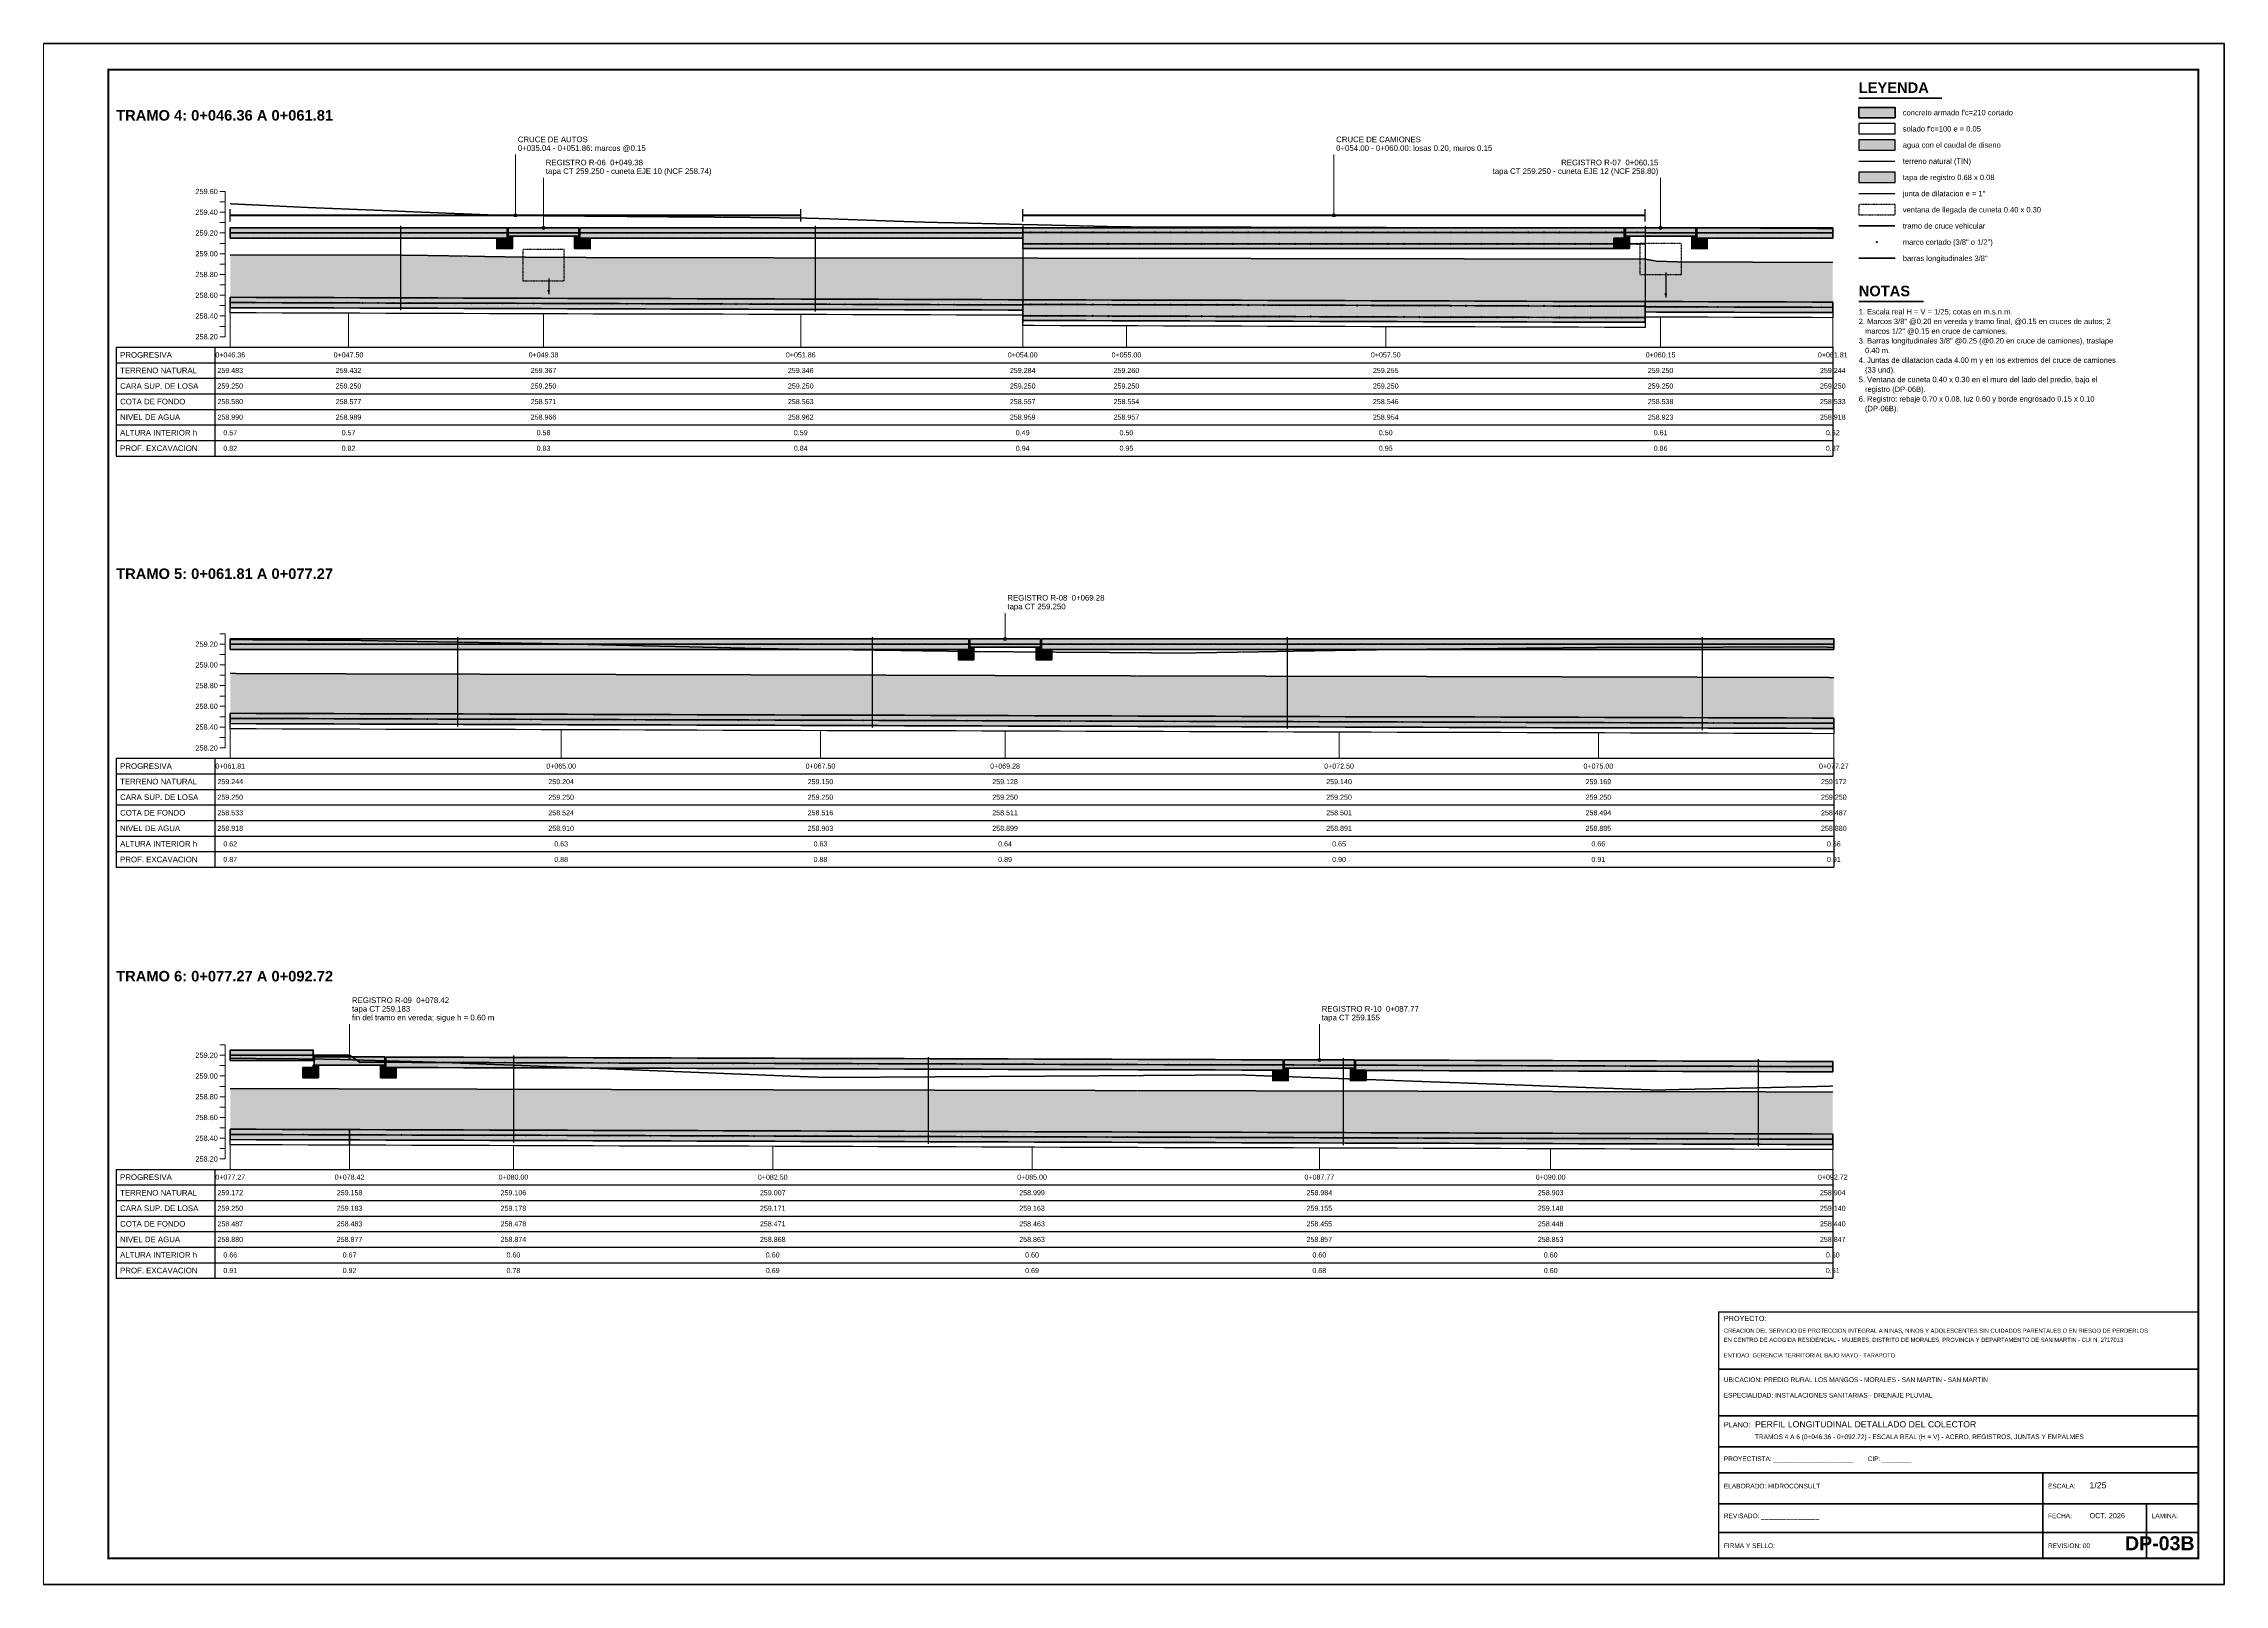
# Paper-space layout 'DP-03B' of a CAD drawing. Header units: metres, sheet in millimetres. Extents: x 0 to 841, y 0 to 594.
# The model-space entities are those that its viewports show. They can reach past a viewport. Long polylines and large blocks are cut down to what shows.
import ezdxf
from ezdxf.enums import TextEntityAlignment as Align

# ---------------------------------------------------------------- set-up
doc = ezdxf.new("R2010")
doc.units = ezdxf.units.M
doc.header["$LTSCALE"] = 0.25
doc.linetypes.add('DASHED', pattern=[1.524, 1.27, -0.254])
doc.linetypes.add('HIDDEN', pattern=[0.375, 0.25, -0.125])
for name, color, linetype, lineweight in [('ACERO-LONG', 5, 'CONTINUOUS', 35), ('AGUA', 150, 'DASHED', 25), ('CONCRETO', 250, 'CONTINUOUS', 50), ('GRILLA', 9, 'CONTINUOUS', 13), ('LLAMADAS', 30, 'CONTINUOUS', 18), ('MARCO', 7, 'CONTINUOUS', 50), ('REGISTRO', 32, 'CONTINUOUS', 35), ('ROTULO', 7, 'CONTINUOUS', 35), ('TITULOS', 160, 'CONTINUOUS', 35)]:
    doc.layers.add(name, color=color, linetype=linetype, lineweight=lineweight)
for name, color, linetype in [('ACERO-PUNTOS', 5, 'CONTINUOUS'), ('CRUCE-VEHICULAR', 30, 'CONTINUOUS'), ('CUNETA-OCULTA', 3, 'HIDDEN'), ('FLUJO', 150, 'CONTINUOUS'), ('GUITARRA', 8, 'CONTINUOUS'), ('JUNTAS', 8, 'DASHED'), ('LEYENDA', 7, 'CONTINUOUS'), ('ROTULO-TEXTO', 7, 'CONTINUOUS'), ('SOLADO', 8, 'CONTINUOUS'), ('TERRENO-EXISTENTE', 8, 'DASHED'), ('TEXTOS', 7, 'CONTINUOUS'), ('TEXTOS-NOTAS', 7, 'CONTINUOUS')]:
    doc.layers.add(name, color=color, linetype=linetype)
for name, color, linetype, true_color in [('AGUA-RELLENO', 150, 'CONTINUOUS', 0xcde4f6), ('CONCRETO-ACHURADO', 8, 'CONTINUOUS', 0xe2e2e2), ('ISO-TAPA', 255, 'CONTINUOUS', 0xf8f4e6)]:
    doc.layers.add(name, color=color, linetype=linetype, true_color=true_color)
doc.styles.get("Standard").update_dxf_attribs({"font": 'arial.ttf'})
doc.styles.add('TITULOS', font='arialbd.ttf')

# ---------------------------------------------------------------- blocks, each defined once
blk = doc.blocks.new('ACERO-38')
at = {"layer": 'ACERO-PUNTOS'}
h = blk.add_hatch(color=5, dxfattribs=at)
h.dxf.hatch_style = 1
h.paths.add_polyline_path([(-0.00475, 0, 1), (0.00475, 0, 1)])
at = {"layer": 'ACERO-PUNTOS', "color": 5}
blk.add_circle((0, 0), 0.00475, dxfattribs=at)
blk = doc.blocks.new('ACERO-12')
at = {"layer": 'ACERO-PUNTOS'}
h = blk.add_hatch(color=5, dxfattribs=at)
h.dxf.hatch_style = 1
h.paths.add_polyline_path([(-0.00635, 0, 1), (0.00635, 0, 1)])
at = {"layer": 'ACERO-PUNTOS', "color": 5}
blk.add_circle((0, 0), 0.00635, dxfattribs=at)

msp = doc.modelspace()

# ---------------------------------------------------------------- hatches: boundary and pattern name
at = {"layer": 'AGUA-RELLENO', "true_color": 0xcde4f6}
h = msp.add_hatch(color=7, dxfattribs=at)
h.dxf.hatch_style = 1
h.paths.add_polyline_path([(103.9, 13.823), (104.25, 13.823), (104.25, 13.923), (103.9, 13.923)])
h = msp.add_hatch(color=7, dxfattribs=at)
h.dxf.hatch_style = 1
h.paths.add_polyline_path([(88.2, 12.815), (88.45, 12.815), (88.7, 12.815), (88.95, 12.814), (89.2, 12.814), (89.45, 12.814), (89.7, 12.814), (89.95, 12.812), (90.2, 12.808), (90.45, 12.804), (90.7, 12.799), (90.95, 12.795), (91.2, 12.791), (91.45, 12.791), (91.7, 12.79), (91.95, 12.79), (92.2, 12.789), (92.45, 12.789), (92.7, 12.789), (92.95, 12.788), (93.2, 12.788), (93.45, 12.787), (93.7, 12.787), (93.95, 12.787), (94.2, 12.786), (94.45, 12.786), (94.7, 12.785), (94.95, 12.785), (95.2, 12.785), (95.45, 12.784), (95.7, 12.784), (95.84, 12.784), (95.95, 12.784), (96.2, 12.783), (96.45, 12.783), (96.7, 12.782), (96.95, 12.782), (97.2, 12.782), (97.45, 12.781), (97.7, 12.781), (97.95, 12.781), (98.2, 12.78), (98.45, 12.78), (98.7, 12.779), (98.95, 12.779), (99.2, 12.779), (99.45, 12.778), (99.7, 12.778), (99.95, 12.778), (100.2, 12.777), (100.45, 12.777), (100.7, 12.777), (100.95, 12.776), (101.2, 12.776), (101.45, 12.776), (101.7, 12.775), (101.84, 12.775), (101.95, 12.755), (102.2, 12.747), (102.45, 12.746), (102.7, 12.746), (102.95, 12.745), (103.2, 12.744), (103.45, 12.744), (103.65, 12.743), (103.65, 12.358), (103.45, 12.359), (103.2, 12.36), (102.95, 12.36), (102.7, 12.361), (102.45, 12.362), (102.2, 12.363), (101.95, 12.363), (101.84, 12.364), (101.7, 12.364), (101.45, 12.365), (101.2, 12.366), (100.95, 12.366), (100.7, 12.367), (100.45, 12.368), (100.2, 12.369), (99.95, 12.37), (99.7, 12.37), (99.45, 12.371), (99.2, 12.372), (98.95, 12.373), (98.7, 12.373), (98.45, 12.374), (98.2, 12.375), (97.95, 12.376), (97.7, 12.376), (97.45, 12.377), (97.2, 12.378), (96.95, 12.379), (96.7, 12.379), (96.45, 12.38), (96.2, 12.381), (95.95, 12.382), (95.84, 12.382), (95.7, 12.382), (95.45, 12.383), (95.2, 12.384), (94.95, 12.385), (94.7, 12.385), (94.45, 12.386), (94.2, 12.387), (93.95, 12.388), (93.7, 12.388), (93.45, 12.389), (93.2, 12.39), (92.95, 12.391), (92.7, 12.391), (92.45, 12.392), (92.2, 12.393), (91.95, 12.394), (91.7, 12.394), (91.45, 12.395), (91.2, 12.396), (90.95, 12.397), (90.7, 12.397), (90.45, 12.398), (90.2, 12.399), (89.95, 12.4), (89.7, 12.4), (89.45, 12.401), (89.2, 12.402), (88.95, 12.403), (88.7, 12.403), (88.45, 12.404), (88.2, 12.405)])
h = msp.add_hatch(color=7, dxfattribs=at)
h.dxf.hatch_style = 1
h.paths.add_polyline_path([(88.2, 8.781), (88.45, 8.78), (88.7, 8.779), (88.95, 8.779), (89.2, 8.778), (89.45, 8.777), (89.7, 8.777), (89.95, 8.776), (90.2, 8.775), (90.45, 8.775), (90.7, 8.774), (90.95, 8.773), (91.2, 8.773), (91.45, 8.772), (91.7, 8.772), (91.95, 8.771), (92.2, 8.77), (92.45, 8.77), (92.7, 8.769), (92.95, 8.768), (93.2, 8.768), (93.45, 8.767), (93.7, 8.766), (93.95, 8.766), (94.2, 8.765), (94.45, 8.765), (94.7, 8.764), (94.95, 8.763), (95.2, 8.763), (95.45, 8.762), (95.7, 8.761), (95.95, 8.761), (96.2, 8.76), (96.45, 8.76), (96.7, 8.759), (96.95, 8.758), (97.2, 8.758), (97.45, 8.757), (97.7, 8.757), (97.95, 8.756), (98.2, 8.755), (98.45, 8.755), (98.7, 8.754), (98.95, 8.754), (99.2, 8.753), (99.45, 8.752), (99.7, 8.752), (99.95, 8.751), (100.2, 8.75), (100.45, 8.75), (100.7, 8.749), (100.95, 8.749), (101.2, 8.748), (101.45, 8.748), (101.7, 8.747), (101.95, 8.746), (102.2, 8.746), (102.45, 8.745), (102.7, 8.745), (102.95, 8.744), (103.2, 8.743), (103.45, 8.743), (103.66, 8.742), (103.66, 8.349), (103.45, 8.35), (103.2, 8.351), (102.95, 8.351), (102.7, 8.352), (102.45, 8.353), (102.2, 8.354), (101.95, 8.354), (101.7, 8.355), (101.45, 8.356), (101.2, 8.357), (100.95, 8.357), (100.7, 8.358), (100.45, 8.359), (100.2, 8.36), (99.95, 8.36), (99.7, 8.361), (99.45, 8.362), (99.2, 8.363), (98.95, 8.363), (98.7, 8.364), (98.45, 8.365), (98.2, 8.366), (97.95, 8.366), (97.7, 8.367), (97.45, 8.368), (97.2, 8.369), (96.95, 8.369), (96.7, 8.37), (96.45, 8.371), (96.2, 8.372), (95.95, 8.372), (95.7, 8.373), (95.45, 8.374), (95.2, 8.375), (94.95, 8.375), (94.7, 8.376), (94.45, 8.377), (94.2, 8.378), (93.95, 8.378), (93.7, 8.379), (93.45, 8.38), (93.2, 8.381), (92.95, 8.381), (92.7, 8.382), (92.45, 8.383), (92.2, 8.384), (91.95, 8.385), (91.7, 8.385), (91.45, 8.386), (91.2, 8.387), (90.95, 8.388), (90.7, 8.388), (90.45, 8.389), (90.2, 8.39), (89.95, 8.391), (89.7, 8.391), (89.45, 8.392), (89.2, 8.393), (88.95, 8.394), (88.7, 8.394), (88.45, 8.395), (88.2, 8.396)])
h = msp.add_hatch(color=7, dxfattribs=at)
h.dxf.hatch_style = 1
h.paths.add_polyline_path([(88.2, 4.78), (88.45, 4.779), (88.7, 4.779), (88.95, 4.778), (89.2, 4.778), (89.35, 4.777), (89.45, 4.777), (89.7, 4.776), (89.95, 4.776), (90.2, 4.775), (90.45, 4.775), (90.7, 4.774), (90.95, 4.774), (91.2, 4.773), (91.45, 4.773), (91.7, 4.772), (91.95, 4.771), (92.2, 4.771), (92.45, 4.77), (92.7, 4.77), (92.95, 4.769), (93.2, 4.769), (93.45, 4.768), (93.7, 4.768), (93.95, 4.767), (94.2, 4.766), (94.45, 4.766), (94.7, 4.765), (94.95, 4.765), (95.2, 4.764), (95.45, 4.764), (95.7, 4.763), (95.95, 4.763), (96.2, 4.762), (96.45, 4.762), (96.7, 4.761), (96.95, 4.761), (97.2, 4.76), (97.45, 4.76), (97.7, 4.759), (97.95, 4.759), (98.2, 4.758), (98.45, 4.758), (98.7, 4.757), (98.95, 4.757), (99.2, 4.756), (99.45, 4.756), (99.7, 4.755), (99.95, 4.755), (100.2, 4.754), (100.45, 4.753), (100.7, 4.753), (100.95, 4.752), (101.2, 4.752), (101.45, 4.751), (101.7, 4.751), (101.95, 4.751), (102.2, 4.75), (102.45, 4.75), (102.7, 4.749), (102.95, 4.749), (103.2, 4.748), (103.45, 4.748), (103.65, 4.747), (103.65, 4.34), (103.45, 4.341), (103.2, 4.341), (102.95, 4.342), (102.7, 4.343), (102.45, 4.344), (102.2, 4.344), (101.95, 4.345), (101.7, 4.346), (101.45, 4.347), (101.2, 4.347), (100.95, 4.348), (100.7, 4.349), (100.45, 4.35), (100.2, 4.35), (99.95, 4.351), (99.7, 4.352), (99.45, 4.353), (99.2, 4.353), (98.95, 4.354), (98.7, 4.355), (98.45, 4.356), (98.2, 4.356), (97.95, 4.357), (97.7, 4.358), (97.45, 4.359), (97.2, 4.359), (96.95, 4.36), (96.7, 4.361), (96.45, 4.362), (96.2, 4.362), (95.95, 4.363), (95.7, 4.364), (95.45, 4.365), (95.2, 4.366), (94.95, 4.366), (94.7, 4.367), (94.45, 4.368), (94.2, 4.369), (93.95, 4.369), (93.7, 4.37), (93.45, 4.371), (93.2, 4.372), (92.95, 4.372), (92.7, 4.373), (92.45, 4.374), (92.2, 4.375), (91.95, 4.375), (91.7, 4.376), (91.45, 4.377), (91.2, 4.378), (90.95, 4.378), (90.7, 4.379), (90.45, 4.38), (90.2, 4.381), (89.95, 4.381), (89.7, 4.382), (89.45, 4.383), (89.35, 4.383), (89.2, 4.384), (88.95, 4.384), (88.7, 4.385), (88.45, 4.386), (88.2, 4.387)])
at = {"layer": 'CONCRETO-ACHURADO', "true_color": 0xe2e2e2}
h = msp.add_hatch(color=7, dxfattribs=at)
h.dxf.hatch_style = 1
h.paths.add_polyline_path([(103.9, 14.135), (104.25, 14.135), (104.25, 14.235), (103.9, 14.235)])
h = msp.add_hatch(color=7, dxfattribs=at)
h.dxf.hatch_style = 1
h.paths.add_polyline_path([(88.2, 13.075), (88.45, 13.075), (88.7, 13.075), (88.95, 13.075), (89.2, 13.075), (89.45, 13.075), (89.7, 13.075), (89.95, 13.075), (90.2, 13.075), (90.45, 13.075), (90.7, 13.075), (90.87, 13.075), (90.87, 12.975), (90.7, 12.975), (90.45, 12.975), (90.2, 12.975), (89.95, 12.975), (89.7, 12.975), (89.45, 12.975), (89.2, 12.975), (88.95, 12.975), (88.7, 12.975), (88.45, 12.975), (88.2, 12.975)])
h = msp.add_hatch(color=7, dxfattribs=at)
h.dxf.hatch_style = 1
h.paths.add_polyline_path([(91.57, 13.075), (91.7, 13.075), (91.95, 13.075), (92.2, 13.075), (92.45, 13.075), (92.7, 13.075), (92.95, 13.075), (93.2, 13.075), (93.45, 13.075), (93.7, 13.075), (93.95, 13.075), (94.2, 13.075), (94.45, 13.075), (94.7, 13.075), (94.95, 13.075), (95.2, 13.075), (95.45, 13.075), (95.7, 13.075), (95.84, 13.075), (95.84, 12.975), (95.7, 12.975), (95.45, 12.975), (95.2, 12.975), (94.95, 12.975), (94.7, 12.975), (94.45, 12.975), (94.2, 12.975), (93.95, 12.975), (93.7, 12.975), (93.45, 12.975), (93.2, 12.975), (92.95, 12.975), (92.7, 12.975), (92.45, 12.975), (92.2, 12.975), (91.95, 12.975), (91.7, 12.975), (91.57, 12.975)])
h = msp.add_hatch(color=7, dxfattribs=at)
h.dxf.hatch_style = 1
h.paths.add_polyline_path([(95.84, 13.075), (95.95, 13.075), (96.2, 13.075), (96.45, 13.075), (96.7, 13.075), (96.95, 13.075), (97.2, 13.075), (97.45, 13.075), (97.7, 13.075), (97.95, 13.075), (98.2, 13.075), (98.45, 13.075), (98.7, 13.075), (98.95, 13.075), (99.2, 13.075), (99.45, 13.075), (99.7, 13.075), (99.95, 13.075), (100.2, 13.075), (100.45, 13.075), (100.7, 13.075), (100.95, 13.075), (101.2, 13.075), (101.45, 13.075), (101.64, 13.075), (101.64, 12.875), (101.45, 12.875), (101.2, 12.875), (100.95, 12.875), (100.7, 12.875), (100.45, 12.875), (100.2, 12.875), (99.95, 12.875), (99.7, 12.875), (99.45, 12.875), (99.2, 12.875), (98.95, 12.875), (98.7, 12.875), (98.45, 12.875), (98.2, 12.875), (97.95, 12.875), (97.7, 12.875), (97.45, 12.875), (97.2, 12.875), (96.95, 12.875), (96.7, 12.875), (96.45, 12.875), (96.2, 12.875), (95.95, 12.875), (95.84, 12.875)])
h = msp.add_hatch(color=7, dxfattribs=at)
h.dxf.hatch_style = 1
h.paths.add_polyline_path([(102.34, 13.075), (102.45, 13.075), (102.7, 13.075), (102.95, 13.075), (103.2, 13.075), (103.45, 13.075), (103.65, 13.075), (103.65, 12.975), (103.45, 12.975), (103.2, 12.975), (102.95, 12.975), (102.7, 12.975), (102.45, 12.975), (102.34, 12.975)])
h = msp.add_hatch(color=7, dxfattribs=at)
h.dxf.hatch_style = 1
h.paths.add_polyline_path([(90.92, 12.995), (90.87, 12.995), (90.87, 12.975), (90.77, 12.975), (90.77, 12.875), (90.92, 12.875)])
h = msp.add_hatch(color=7, dxfattribs=at)
h.dxf.hatch_style = 1
h.paths.add_polyline_path([(91.52, 12.995), (91.57, 12.995), (91.57, 12.975), (91.67, 12.975), (91.67, 12.875), (91.52, 12.875)])
h = msp.add_hatch(color=7, dxfattribs=at)
h.dxf.hatch_style = 1
h.paths.add_polyline_path([(101.69, 12.995), (101.64, 12.995), (101.64, 12.975), (101.54, 12.975), (101.54, 12.875), (101.69, 12.875)])
h = msp.add_hatch(color=7, dxfattribs=at)
h.dxf.hatch_style = 1
h.paths.add_polyline_path([(102.29, 12.995), (102.34, 12.995), (102.34, 12.975), (102.44, 12.975), (102.44, 12.875), (102.29, 12.875)])
h = msp.add_hatch(color=7, dxfattribs=at)
h.dxf.hatch_style = 1
h.paths.add_polyline_path([(88.2, 12.405), (88.45, 12.404), (88.7, 12.403), (88.95, 12.403), (89.2, 12.402), (89.45, 12.401), (89.7, 12.4), (89.95, 12.4), (90.2, 12.399), (90.45, 12.398), (90.7, 12.397), (90.95, 12.397), (91.2, 12.396), (91.45, 12.395), (91.7, 12.394), (91.95, 12.394), (92.2, 12.393), (92.45, 12.392), (92.7, 12.391), (92.95, 12.391), (93.2, 12.39), (93.45, 12.389), (93.7, 12.388), (93.95, 12.388), (94.2, 12.387), (94.45, 12.386), (94.7, 12.385), (94.95, 12.385), (95.2, 12.384), (95.45, 12.383), (95.7, 12.382), (95.84, 12.382), (95.84, 12.282), (95.7, 12.282), (95.45, 12.283), (95.2, 12.284), (94.95, 12.285), (94.7, 12.285), (94.45, 12.286), (94.2, 12.287), (93.95, 12.288), (93.7, 12.288), (93.45, 12.289), (93.2, 12.29), (92.95, 12.291), (92.7, 12.291), (92.45, 12.292), (92.2, 12.293), (91.95, 12.294), (91.7, 12.294), (91.45, 12.295), (91.2, 12.296), (90.95, 12.297), (90.7, 12.297), (90.45, 12.298), (90.2, 12.299), (89.95, 12.3), (89.7, 12.3), (89.45, 12.301), (89.2, 12.302), (88.95, 12.303), (88.7, 12.303), (88.45, 12.304), (88.2, 12.305)])
h = msp.add_hatch(color=7, dxfattribs=at)
h.dxf.hatch_style = 1
h.paths.add_polyline_path([(95.84, 12.382), (95.95, 12.382), (96.2, 12.381), (96.45, 12.38), (96.7, 12.379), (96.95, 12.379), (97.2, 12.378), (97.45, 12.377), (97.7, 12.376), (97.95, 12.376), (98.2, 12.375), (98.45, 12.374), (98.7, 12.373), (98.95, 12.373), (99.2, 12.372), (99.45, 12.371), (99.7, 12.37), (99.95, 12.37), (100.2, 12.369), (100.45, 12.368), (100.7, 12.367), (100.95, 12.366), (101.2, 12.366), (101.45, 12.365), (101.7, 12.364), (101.84, 12.364), (101.84, 12.164), (101.7, 12.164), (101.45, 12.165), (101.2, 12.166), (100.95, 12.166), (100.7, 12.167), (100.45, 12.168), (100.2, 12.169), (99.95, 12.17), (99.7, 12.17), (99.45, 12.171), (99.2, 12.172), (98.95, 12.173), (98.7, 12.173), (98.45, 12.174), (98.2, 12.175), (97.95, 12.176), (97.7, 12.176), (97.45, 12.177), (97.2, 12.178), (96.95, 12.179), (96.7, 12.179), (96.45, 12.18), (96.2, 12.181), (95.95, 12.182), (95.84, 12.182)])
h = msp.add_hatch(color=7, dxfattribs=at)
h.dxf.hatch_style = 1
h.paths.add_polyline_path([(101.84, 12.364), (101.95, 12.363), (102.2, 12.363), (102.45, 12.362), (102.7, 12.361), (102.95, 12.36), (103.2, 12.36), (103.45, 12.359), (103.65, 12.358), (103.65, 12.258), (103.45, 12.259), (103.2, 12.26), (102.95, 12.26), (102.7, 12.261), (102.45, 12.262), (102.2, 12.263), (101.95, 12.263), (101.84, 12.264)])
h = msp.add_hatch(color=7, dxfattribs=at)
h.dxf.hatch_style = 1
h.paths.add_polyline_path([(88.2, 9.112), (88.45, 9.112), (88.7, 9.112), (88.95, 9.112), (89.2, 9.112), (89.45, 9.112), (89.7, 9.112), (89.95, 9.112), (90.2, 9.112), (90.45, 9.112), (90.7, 9.112), (90.95, 9.112), (91.2, 9.112), (91.45, 9.112), (91.7, 9.112), (91.95, 9.112), (92.2, 9.112), (92.45, 9.112), (92.7, 9.112), (92.95, 9.112), (93.2, 9.112), (93.45, 9.112), (93.7, 9.112), (93.95, 9.112), (94.2, 9.112), (94.45, 9.112), (94.7, 9.112), (94.95, 9.112), (95.2, 9.112), (95.32, 9.112), (95.32, 9.012), (95.2, 9.012), (94.95, 9.012), (94.7, 9.012), (94.45, 9.012), (94.2, 9.012), (93.95, 9.012), (93.7, 9.012), (93.45, 9.012), (93.2, 9.012), (92.95, 9.012), (92.7, 9.012), (92.45, 9.012), (92.2, 9.012), (91.95, 9.012), (91.7, 9.012), (91.45, 9.012), (91.2, 9.012), (90.95, 9.012), (90.7, 9.012), (90.45, 9.012), (90.2, 9.012), (89.95, 9.012), (89.7, 9.012), (89.45, 9.012), (89.2, 9.012), (88.95, 9.012), (88.7, 9.012), (88.45, 9.012), (88.2, 9.012)])
h = msp.add_hatch(color=7, dxfattribs=at)
h.dxf.hatch_style = 1
h.paths.add_polyline_path([(96.02, 9.112), (96.2, 9.112), (96.45, 9.112), (96.7, 9.112), (96.95, 9.112), (97.2, 9.112), (97.45, 9.112), (97.7, 9.112), (97.95, 9.112), (98.2, 9.112), (98.45, 9.112), (98.7, 9.112), (98.95, 9.112), (99.2, 9.112), (99.45, 9.112), (99.7, 9.112), (99.95, 9.112), (100.2, 9.112), (100.45, 9.112), (100.7, 9.112), (100.95, 9.112), (101.2, 9.112), (101.45, 9.112), (101.7, 9.112), (101.95, 9.112), (102.2, 9.112), (102.45, 9.112), (102.7, 9.112), (102.95, 9.112), (103.2, 9.112), (103.45, 9.112), (103.66, 9.112), (103.66, 9.012), (103.45, 9.012), (103.2, 9.012), (102.95, 9.012), (102.7, 9.012), (102.45, 9.012), (102.2, 9.012), (101.95, 9.012), (101.7, 9.012), (101.45, 9.012), (101.2, 9.012), (100.95, 9.012), (100.7, 9.012), (100.45, 9.012), (100.2, 9.012), (99.95, 9.012), (99.7, 9.012), (99.45, 9.012), (99.2, 9.012), (98.95, 9.012), (98.7, 9.012), (98.45, 9.012), (98.2, 9.012), (97.95, 9.012), (97.7, 9.012), (97.45, 9.012), (97.2, 9.012), (96.95, 9.012), (96.7, 9.012), (96.45, 9.012), (96.2, 9.012), (96.02, 9.012)])
h = msp.add_hatch(color=7, dxfattribs=at)
h.dxf.hatch_style = 1
h.paths.add_polyline_path([(95.37, 9.033), (95.32, 9.033), (95.32, 9.012), (95.22, 9.012), (95.22, 8.912), (95.37, 8.912)])
h = msp.add_hatch(color=7, dxfattribs=at)
h.dxf.hatch_style = 1
h.paths.add_polyline_path([(95.97, 9.033), (96.02, 9.033), (96.02, 9.012), (96.12, 9.012), (96.12, 8.912), (95.97, 8.912)])
h = msp.add_hatch(color=7, dxfattribs=at)
h.dxf.hatch_style = 1
h.paths.add_polyline_path([(88.2, 8.396), (88.45, 8.395), (88.7, 8.394), (88.95, 8.394), (89.2, 8.393), (89.45, 8.392), (89.7, 8.391), (89.95, 8.391), (90.2, 8.39), (90.45, 8.389), (90.7, 8.388), (90.95, 8.388), (91.2, 8.387), (91.45, 8.386), (91.7, 8.385), (91.95, 8.385), (92.2, 8.384), (92.45, 8.383), (92.7, 8.382), (92.95, 8.381), (93.2, 8.381), (93.45, 8.38), (93.7, 8.379), (93.95, 8.378), (94.2, 8.378), (94.45, 8.377), (94.7, 8.376), (94.95, 8.375), (95.2, 8.375), (95.45, 8.374), (95.7, 8.373), (95.95, 8.372), (96.2, 8.372), (96.45, 8.371), (96.7, 8.37), (96.95, 8.369), (97.2, 8.369), (97.45, 8.368), (97.7, 8.367), (97.95, 8.366), (98.2, 8.366), (98.45, 8.365), (98.7, 8.364), (98.95, 8.363), (99.2, 8.363), (99.45, 8.362), (99.7, 8.361), (99.95, 8.36), (100.2, 8.36), (100.45, 8.359), (100.7, 8.358), (100.95, 8.357), (101.2, 8.357), (101.45, 8.356), (101.7, 8.355), (101.95, 8.354), (102.2, 8.354), (102.45, 8.353), (102.7, 8.352), (102.95, 8.351), (103.2, 8.351), (103.45, 8.35), (103.66, 8.349), (103.66, 8.249), (103.45, 8.25), (103.2, 8.251), (102.95, 8.251), (102.7, 8.252), (102.45, 8.253), (102.2, 8.254), (101.95, 8.254), (101.7, 8.255), (101.45, 8.256), (101.2, 8.257), (100.95, 8.257), (100.7, 8.258), (100.45, 8.259), (100.2, 8.26), (99.95, 8.26), (99.7, 8.261), (99.45, 8.262), (99.2, 8.263), (98.95, 8.263), (98.7, 8.264), (98.45, 8.265), (98.2, 8.266), (97.95, 8.266), (97.7, 8.267), (97.45, 8.268), (97.2, 8.269), (96.95, 8.269), (96.7, 8.27), (96.45, 8.271), (96.2, 8.272), (95.95, 8.272), (95.7, 8.273), (95.45, 8.274), (95.2, 8.275), (94.95, 8.275), (94.7, 8.276), (94.45, 8.277), (94.2, 8.278), (93.95, 8.278), (93.7, 8.279), (93.45, 8.28), (93.2, 8.281), (92.95, 8.281), (92.7, 8.282), (92.45, 8.283), (92.2, 8.284), (91.95, 8.285), (91.7, 8.285), (91.45, 8.286), (91.2, 8.287), (90.95, 8.288), (90.7, 8.288), (90.45, 8.289), (90.2, 8.29), (89.95, 8.291), (89.7, 8.291), (89.45, 8.292), (89.2, 8.293), (88.95, 8.294), (88.7, 8.294), (88.45, 8.295), (88.2, 8.296)])
h = msp.add_hatch(color=7, dxfattribs=at)
h.dxf.hatch_style = 1
h.paths.add_polyline_path([(88.2, 5.15), (88.45, 5.15), (88.7, 5.15), (88.95, 5.15), (89, 5.15), (89, 5.05), (88.95, 5.05), (88.7, 5.05), (88.45, 5.05), (88.2, 5.05)])
h = msp.add_hatch(color=7, dxfattribs=at)
h.dxf.hatch_style = 1
h.paths.add_polyline_path([(89.7, 5.082), (89.95, 5.081), (90.2, 5.081), (90.45, 5.08), (90.7, 5.079), (90.95, 5.078), (91.2, 5.078), (91.45, 5.077), (91.7, 5.076), (91.95, 5.075), (92.2, 5.075), (92.45, 5.074), (92.7, 5.073), (92.95, 5.072), (93.2, 5.072), (93.45, 5.071), (93.7, 5.07), (93.95, 5.069), (94.2, 5.069), (94.45, 5.068), (94.7, 5.067), (94.95, 5.066), (95.2, 5.066), (95.45, 5.065), (95.7, 5.064), (95.95, 5.063), (96.2, 5.062), (96.45, 5.062), (96.7, 5.061), (96.95, 5.06), (97.2, 5.059), (97.45, 5.059), (97.7, 5.058), (97.95, 5.057), (98.2, 5.056), (98.35, 5.056), (98.35, 4.956), (98.2, 4.956), (97.95, 4.957), (97.7, 4.958), (97.45, 4.959), (97.2, 4.959), (96.95, 4.96), (96.7, 4.961), (96.45, 4.962), (96.2, 4.962), (95.95, 4.963), (95.7, 4.964), (95.45, 4.965), (95.2, 4.966), (94.95, 4.966), (94.7, 4.967), (94.45, 4.968), (94.2, 4.969), (93.95, 4.969), (93.7, 4.97), (93.45, 4.971), (93.2, 4.972), (92.95, 4.972), (92.7, 4.973), (92.45, 4.974), (92.2, 4.975), (91.95, 4.975), (91.7, 4.976), (91.45, 4.977), (91.2, 4.978), (90.95, 4.978), (90.7, 4.979), (90.45, 4.98), (90.2, 4.981), (89.95, 4.981), (89.7, 4.982)])
h = msp.add_hatch(color=7, dxfattribs=at)
h.dxf.hatch_style = 1
h.paths.add_polyline_path([(99.05, 5.054), (99.2, 5.053), (99.45, 5.053), (99.7, 5.052), (99.95, 5.051), (100.2, 5.05), (100.45, 5.05), (100.7, 5.049), (100.95, 5.048), (101.2, 5.047), (101.45, 5.047), (101.7, 5.046), (101.95, 5.045), (102.2, 5.044), (102.45, 5.044), (102.7, 5.043), (102.95, 5.042), (103.2, 5.041), (103.45, 5.041), (103.65, 5.04), (103.65, 4.94), (103.45, 4.941), (103.2, 4.941), (102.95, 4.942), (102.7, 4.943), (102.45, 4.944), (102.2, 4.944), (101.95, 4.945), (101.7, 4.946), (101.45, 4.947), (101.2, 4.947), (100.95, 4.948), (100.7, 4.949), (100.45, 4.95), (100.2, 4.95), (99.95, 4.951), (99.7, 4.952), (99.45, 4.953), (99.2, 4.953), (99.05, 4.954)])
h = msp.add_hatch(color=7, dxfattribs=at)
h.dxf.hatch_style = 1
h.paths.add_polyline_path([(89.05, 5.003), (89, 5.003), (89, 4.983), (88.9, 4.983), (88.9, 4.883), (89.05, 4.883)])
h = msp.add_hatch(color=7, dxfattribs=at)
h.dxf.hatch_style = 1
h.paths.add_polyline_path([(89.65, 5.003), (89.7, 5.003), (89.7, 4.983), (89.8, 4.983), (89.8, 4.883), (89.65, 4.883)])
h = msp.add_hatch(color=7, dxfattribs=at)
h.dxf.hatch_style = 1
h.paths.add_polyline_path([(98.4, 4.975), (98.35, 4.975), (98.35, 4.955), (98.25, 4.955), (98.25, 4.855), (98.4, 4.855)])
h = msp.add_hatch(color=7, dxfattribs=at)
h.dxf.hatch_style = 1
h.paths.add_polyline_path([(99, 4.975), (99.05, 4.975), (99.05, 4.955), (99.15, 4.955), (99.15, 4.855), (99, 4.855)])
h = msp.add_hatch(color=7, dxfattribs=at)
h.dxf.hatch_style = 1
h.paths.add_polyline_path([(88.2, 4.387), (88.45, 4.386), (88.7, 4.385), (88.95, 4.384), (89.2, 4.384), (89.35, 4.383), (89.35, 4.283), (89.2, 4.284), (88.95, 4.284), (88.7, 4.285), (88.45, 4.286), (88.2, 4.287)])
h = msp.add_hatch(color=7, dxfattribs=at)
h.dxf.hatch_style = 1
h.paths.add_polyline_path([(89.35, 4.383), (89.45, 4.383), (89.7, 4.382), (89.95, 4.381), (90.2, 4.381), (90.45, 4.38), (90.7, 4.379), (90.95, 4.378), (91.2, 4.378), (91.45, 4.377), (91.7, 4.376), (91.95, 4.375), (92.2, 4.375), (92.45, 4.374), (92.7, 4.373), (92.95, 4.372), (93.2, 4.372), (93.45, 4.371), (93.7, 4.37), (93.95, 4.369), (94.2, 4.369), (94.45, 4.368), (94.7, 4.367), (94.95, 4.366), (95.2, 4.366), (95.45, 4.365), (95.7, 4.364), (95.95, 4.363), (96.2, 4.362), (96.45, 4.362), (96.7, 4.361), (96.95, 4.36), (97.2, 4.359), (97.45, 4.359), (97.7, 4.358), (97.95, 4.357), (98.2, 4.356), (98.45, 4.356), (98.7, 4.355), (98.95, 4.354), (99.2, 4.353), (99.45, 4.353), (99.7, 4.352), (99.95, 4.351), (100.2, 4.35), (100.45, 4.35), (100.7, 4.349), (100.95, 4.348), (101.2, 4.347), (101.45, 4.347), (101.7, 4.346), (101.95, 4.345), (102.2, 4.344), (102.45, 4.344), (102.7, 4.343), (102.95, 4.342), (103.2, 4.341), (103.45, 4.341), (103.65, 4.34), (103.65, 4.24), (103.45, 4.241), (103.2, 4.241), (102.95, 4.242), (102.7, 4.243), (102.45, 4.244), (102.2, 4.244), (101.95, 4.245), (101.7, 4.246), (101.45, 4.247), (101.2, 4.247), (100.95, 4.248), (100.7, 4.249), (100.45, 4.25), (100.2, 4.25), (99.95, 4.251), (99.7, 4.252), (99.45, 4.253), (99.2, 4.253), (98.95, 4.254), (98.7, 4.255), (98.45, 4.256), (98.2, 4.256), (97.95, 4.257), (97.7, 4.258), (97.45, 4.259), (97.2, 4.259), (96.95, 4.26), (96.7, 4.261), (96.45, 4.262), (96.2, 4.262), (95.95, 4.263), (95.7, 4.264), (95.45, 4.265), (95.2, 4.266), (94.95, 4.266), (94.7, 4.267), (94.45, 4.268), (94.2, 4.269), (93.95, 4.269), (93.7, 4.27), (93.45, 4.271), (93.2, 4.272), (92.95, 4.272), (92.7, 4.273), (92.45, 4.274), (92.2, 4.275), (91.95, 4.275), (91.7, 4.276), (91.45, 4.277), (91.2, 4.278), (90.95, 4.278), (90.7, 4.279), (90.45, 4.28), (90.2, 4.281), (89.95, 4.281), (89.7, 4.282), (89.45, 4.283), (89.35, 4.283)])
at = {"layer": 'ISO-TAPA', "true_color": 0xf8f4e6}
h = msp.add_hatch(color=7, dxfattribs=at)
h.dxf.hatch_style = 1
h.paths.add_polyline_path([(103.9, 13.511), (104.25, 13.511), (104.25, 13.611), (103.9, 13.611)])
h = msp.add_hatch(color=7, dxfattribs=at)
h.dxf.hatch_style = 1
h.paths.add_polyline_path([(90.88, 13.075), (91.56, 13.075), (91.56, 12.995), (90.88, 12.995)])
h = msp.add_hatch(color=7, dxfattribs=at)
h.dxf.hatch_style = 1
h.paths.add_polyline_path([(101.65, 13.075), (102.33, 13.075), (102.33, 12.995), (101.65, 12.995)])
h = msp.add_hatch(color=7, dxfattribs=at)
h.dxf.hatch_style = 1
h.paths.add_polyline_path([(95.33, 9.112), (96.01, 9.112), (96.01, 9.033), (95.33, 9.033)])
h = msp.add_hatch(color=7, dxfattribs=at)
h.dxf.hatch_style = 1
h.paths.add_polyline_path([(89.01, 5.083), (89.69, 5.083), (89.69, 5.003), (89.01, 5.003)])
h = msp.add_hatch(color=7, dxfattribs=at)
h.dxf.hatch_style = 1
h.paths.add_polyline_path([(98.36, 5.055), (99.04, 5.055), (99.04, 4.975), (98.36, 4.975)])

# ---------------------------------------------------------------- linework, layer by layer
at = {"layer": 'ACERO-LONG'}
msp.add_line((103.9, 12.781), (104.25, 12.781), dxfattribs=at)
for points in [[(88.2, 13.025), (88.45, 13.025), (88.7, 13.025), (88.95, 13.025), (89.2, 13.025), (89.45, 13.025), (89.7, 13.025), (89.95, 13.025), (90.2, 13.025), (90.45, 13.025), (90.7, 13.025), (90.95, 13.025), (91.2, 13.025), (91.45, 13.025), (91.7, 13.025), (91.95, 13.025), (92.2, 13.025), (92.45, 13.025), (92.7, 13.025), (92.95, 13.025), (93.2, 13.025), (93.45, 13.025), (93.7, 13.025), (93.95, 13.025), (94.2, 13.025), (94.45, 13.025), (94.7, 13.025), (94.95, 13.025), (95.2, 13.025), (95.45, 13.025), (95.7, 13.025), (95.84, 13.025)], [(95.84, 13.03), (95.95, 13.03), (96.2, 13.03), (96.45, 13.03), (96.7, 13.03), (96.95, 13.03), (97.2, 13.03), (97.45, 13.03), (97.7, 13.03), (97.95, 13.03), (98.2, 13.03), (98.45, 13.03), (98.7, 13.03), (98.95, 13.03), (99.2, 13.03), (99.45, 13.03), (99.7, 13.03), (99.95, 13.03), (100.2, 13.03), (100.45, 13.03), (100.7, 13.03), (100.95, 13.03), (101.2, 13.03), (101.45, 13.03), (101.7, 13.03), (101.84, 13.03)], [(95.84, 12.92), (95.95, 12.92), (96.2, 12.92), (96.45, 12.92), (96.7, 12.92), (96.95, 12.92), (97.2, 12.92), (97.45, 12.92), (97.7, 12.92), (97.95, 12.92), (98.2, 12.92), (98.45, 12.92), (98.7, 12.92), (98.95, 12.92), (99.2, 12.92), (99.45, 12.92), (99.7, 12.92), (99.95, 12.92), (100.2, 12.92), (100.45, 12.92), (100.7, 12.92), (100.95, 12.92), (101.2, 12.92), (101.45, 12.92), (101.7, 12.92), (101.84, 12.92)], [(101.84, 13.025), (101.95, 13.025), (102.2, 13.025), (102.45, 13.025), (102.7, 13.025), (102.95, 13.025), (103.2, 13.025), (103.45, 13.025), (103.65, 13.025)], [(88.2, 12.355), (88.45, 12.354), (88.7, 12.353), (88.95, 12.353), (89.2, 12.352), (89.45, 12.351), (89.7, 12.35), (89.95, 12.35), (90.2, 12.349), (90.45, 12.348), (90.7, 12.347), (90.95, 12.347), (91.2, 12.346), (91.45, 12.345), (91.7, 12.344), (91.95, 12.344), (92.2, 12.343), (92.45, 12.342), (92.7, 12.341), (92.95, 12.341), (93.2, 12.34), (93.45, 12.339), (93.7, 12.338), (93.95, 12.338), (94.2, 12.337), (94.45, 12.336), (94.7, 12.335), (94.95, 12.335), (95.2, 12.334), (95.45, 12.333), (95.7, 12.332), (95.84, 12.332)], [(95.84, 12.337), (95.95, 12.337), (96.2, 12.336), (96.45, 12.335), (96.7, 12.334), (96.95, 12.334), (97.2, 12.333), (97.45, 12.332), (97.7, 12.331), (97.95, 12.331), (98.2, 12.33), (98.45, 12.329), (98.7, 12.328), (98.95, 12.328), (99.2, 12.327), (99.45, 12.326), (99.7, 12.325), (99.95, 12.325), (100.2, 12.324), (100.45, 12.323), (100.7, 12.322), (100.95, 12.321), (101.2, 12.321), (101.45, 12.32), (101.7, 12.319), (101.84, 12.319)], [(95.84, 12.227), (95.95, 12.227), (96.2, 12.226), (96.45, 12.225), (96.7, 12.224), (96.95, 12.224), (97.2, 12.223), (97.45, 12.222), (97.7, 12.221), (97.95, 12.221), (98.2, 12.22), (98.45, 12.219), (98.7, 12.218), (98.95, 12.218), (99.2, 12.217), (99.45, 12.216), (99.7, 12.215), (99.95, 12.215), (100.2, 12.214), (100.45, 12.213), (100.7, 12.212), (100.95, 12.211), (101.2, 12.211), (101.45, 12.21), (101.7, 12.209), (101.84, 12.209)], [(101.84, 12.314), (101.95, 12.313), (102.2, 12.313), (102.45, 12.312), (102.7, 12.311), (102.95, 12.31), (103.2, 12.31), (103.45, 12.309), (103.65, 12.308)], [(88.2, 9.062), (88.45, 9.062), (88.7, 9.062), (88.95, 9.062), (89.2, 9.062), (89.45, 9.062), (89.7, 9.062), (89.95, 9.062), (90.2, 9.062), (90.45, 9.062), (90.7, 9.062), (90.95, 9.062), (91.2, 9.062), (91.45, 9.062), (91.7, 9.062), (91.95, 9.062), (92.2, 9.062), (92.45, 9.062), (92.7, 9.062), (92.95, 9.062), (93.2, 9.062), (93.45, 9.062), (93.7, 9.062), (93.95, 9.062), (94.2, 9.062), (94.45, 9.062), (94.7, 9.062), (94.95, 9.062), (95.2, 9.062), (95.45, 9.062), (95.7, 9.062), (95.95, 9.062), (96.2, 9.062), (96.45, 9.062), (96.7, 9.062), (96.95, 9.062), (97.2, 9.062), (97.45, 9.062), (97.7, 9.062), (97.95, 9.062), (98.2, 9.062), (98.45, 9.062), (98.7, 9.062), (98.95, 9.062), (99.2, 9.062), (99.45, 9.062), (99.7, 9.062), (99.95, 9.062), (100.2, 9.062), (100.45, 9.062), (100.7, 9.062), (100.95, 9.062), (101.2, 9.062), (101.45, 9.062), (101.7, 9.062), (101.95, 9.062), (102.2, 9.062), (102.45, 9.062), (102.7, 9.062), (102.95, 9.062), (103.2, 9.062), (103.45, 9.062), (103.66, 9.062)], [(88.2, 8.346), (88.45, 8.345), (88.7, 8.344), (88.95, 8.344), (89.2, 8.343), (89.45, 8.342), (89.7, 8.341), (89.95, 8.341), (90.2, 8.34), (90.45, 8.339), (90.7, 8.338), (90.95, 8.338), (91.2, 8.337), (91.45, 8.336), (91.7, 8.335), (91.95, 8.335), (92.2, 8.334), (92.45, 8.333), (92.7, 8.332), (92.95, 8.331), (93.2, 8.331), (93.45, 8.33), (93.7, 8.329), (93.95, 8.328), (94.2, 8.328), (94.45, 8.327), (94.7, 8.326), (94.95, 8.325), (95.2, 8.325), (95.45, 8.324), (95.7, 8.323), (95.95, 8.322), (96.2, 8.322), (96.45, 8.321), (96.7, 8.32), (96.95, 8.319), (97.2, 8.319), (97.45, 8.318), (97.7, 8.317), (97.95, 8.316), (98.2, 8.316), (98.45, 8.315), (98.7, 8.314), (98.95, 8.313), (99.2, 8.313), (99.45, 8.312), (99.7, 8.311), (99.95, 8.31), (100.2, 8.31), (100.45, 8.309), (100.7, 8.308), (100.95, 8.307), (101.2, 8.307), (101.45, 8.306), (101.7, 8.305), (101.95, 8.304), (102.2, 8.304), (102.45, 8.303), (102.7, 8.302), (102.95, 8.301), (103.2, 8.301), (103.45, 8.3), (103.66, 8.299)], [(88.2, 5.1), (88.45, 5.1), (88.7, 5.1), (88.95, 5.1), (89.2, 5.1), (89.35, 5.1)], [(89.35, 5.1), (89.45, 5.033), (89.7, 5.032), (89.95, 5.031), (90.2, 5.031), (90.45, 5.03), (90.7, 5.029), (90.95, 5.028), (91.2, 5.028), (91.45, 5.027), (91.7, 5.026), (91.95, 5.025), (92.2, 5.025), (92.45, 5.024), (92.7, 5.023), (92.95, 5.022), (93.2, 5.022), (93.45, 5.021), (93.7, 5.02), (93.95, 5.019), (94.2, 5.019), (94.45, 5.018), (94.7, 5.017), (94.95, 5.016), (95.2, 5.016), (95.45, 5.015), (95.7, 5.014), (95.95, 5.013), (96.2, 5.012), (96.45, 5.012), (96.7, 5.011), (96.95, 5.01), (97.2, 5.009), (97.45, 5.009), (97.7, 5.008), (97.95, 5.007), (98.2, 5.006), (98.45, 5.006), (98.7, 5.005), (98.95, 5.004), (99.2, 5.003), (99.45, 5.003), (99.7, 5.002), (99.95, 5.001), (100.2, 5), (100.45, 5), (100.7, 4.999), (100.95, 4.998), (101.2, 4.997), (101.45, 4.997), (101.7, 4.996), (101.95, 4.995), (102.2, 4.994), (102.45, 4.994), (102.7, 4.993), (102.95, 4.992), (103.2, 4.991), (103.45, 4.991), (103.65, 4.99)], [(88.2, 4.337), (88.45, 4.336), (88.7, 4.335), (88.95, 4.334), (89.2, 4.334), (89.35, 4.333)], [(89.35, 4.333), (89.45, 4.333), (89.7, 4.332), (89.95, 4.331), (90.2, 4.331), (90.45, 4.33), (90.7, 4.329), (90.95, 4.328), (91.2, 4.328), (91.45, 4.327), (91.7, 4.326), (91.95, 4.325), (92.2, 4.325), (92.45, 4.324), (92.7, 4.323), (92.95, 4.322), (93.2, 4.322), (93.45, 4.321), (93.7, 4.32), (93.95, 4.319), (94.2, 4.319), (94.45, 4.318), (94.7, 4.317), (94.95, 4.316), (95.2, 4.316), (95.45, 4.315), (95.7, 4.314), (95.95, 4.313), (96.2, 4.312), (96.45, 4.312), (96.7, 4.311), (96.95, 4.31), (97.2, 4.309), (97.45, 4.309), (97.7, 4.308), (97.95, 4.307), (98.2, 4.306), (98.45, 4.306), (98.7, 4.305), (98.95, 4.304), (99.2, 4.303), (99.45, 4.303), (99.7, 4.302), (99.95, 4.301), (100.2, 4.3), (100.45, 4.3), (100.7, 4.299), (100.95, 4.298), (101.2, 4.297), (101.45, 4.297), (101.7, 4.296), (101.95, 4.295), (102.2, 4.294), (102.45, 4.294), (102.7, 4.293), (102.95, 4.292), (103.2, 4.291), (103.45, 4.291), (103.65, 4.29)]]:
    msp.add_lwpolyline(points, dxfattribs=at)
at = {"layer": 'AGUA'}
for points in [[(88.2, 12.815), (88.45, 12.815), (88.7, 12.815), (88.95, 12.814), (89.2, 12.814), (89.45, 12.814), (89.7, 12.814), (89.95, 12.812), (90.2, 12.808), (90.45, 12.804), (90.7, 12.799), (90.95, 12.795), (91.2, 12.791), (91.45, 12.791), (91.7, 12.79), (91.95, 12.79), (92.2, 12.789), (92.45, 12.789), (92.7, 12.789), (92.95, 12.788), (93.2, 12.788), (93.45, 12.787), (93.7, 12.787), (93.95, 12.787), (94.2, 12.786), (94.45, 12.786), (94.7, 12.785), (94.95, 12.785), (95.2, 12.785), (95.45, 12.784), (95.7, 12.784), (95.84, 12.784), (95.95, 12.784), (96.2, 12.783), (96.45, 12.783), (96.7, 12.782), (96.95, 12.782), (97.2, 12.782), (97.45, 12.781), (97.7, 12.781), (97.95, 12.781), (98.2, 12.78), (98.45, 12.78), (98.7, 12.779), (98.95, 12.779), (99.2, 12.779), (99.45, 12.778), (99.7, 12.778), (99.95, 12.778), (100.2, 12.777), (100.45, 12.777), (100.7, 12.777), (100.95, 12.776), (101.2, 12.776), (101.45, 12.776), (101.7, 12.775), (101.84, 12.775), (101.95, 12.755), (102.2, 12.747), (102.45, 12.746), (102.7, 12.746), (102.95, 12.745), (103.2, 12.744), (103.45, 12.744), (103.65, 12.743)], [(88.2, 8.781), (88.45, 8.78), (88.7, 8.779), (88.95, 8.779), (89.2, 8.778), (89.45, 8.777), (89.7, 8.777), (89.95, 8.776), (90.2, 8.775), (90.45, 8.775), (90.7, 8.774), (90.95, 8.773), (91.2, 8.773), (91.45, 8.772), (91.7, 8.772), (91.95, 8.771), (92.2, 8.77), (92.45, 8.77), (92.7, 8.769), (92.95, 8.768), (93.2, 8.768), (93.45, 8.767), (93.7, 8.766), (93.95, 8.766), (94.2, 8.765), (94.45, 8.765), (94.7, 8.764), (94.95, 8.763), (95.2, 8.763), (95.45, 8.762), (95.7, 8.761), (95.95, 8.761), (96.2, 8.76), (96.45, 8.76), (96.7, 8.759), (96.95, 8.758), (97.2, 8.758), (97.45, 8.757), (97.7, 8.757), (97.95, 8.756), (98.2, 8.755), (98.45, 8.755), (98.7, 8.754), (98.95, 8.754), (99.2, 8.753), (99.45, 8.752), (99.7, 8.752), (99.95, 8.751), (100.2, 8.75), (100.45, 8.75), (100.7, 8.749), (100.95, 8.749), (101.2, 8.748), (101.45, 8.748), (101.7, 8.747), (101.95, 8.746), (102.2, 8.746), (102.45, 8.745), (102.7, 8.745), (102.95, 8.744), (103.2, 8.743), (103.45, 8.743), (103.66, 8.742)], [(88.2, 4.78), (88.45, 4.779), (88.7, 4.779), (88.95, 4.778), (89.2, 4.778), (89.35, 4.777), (89.45, 4.777), (89.7, 4.776), (89.95, 4.776), (90.2, 4.775), (90.45, 4.775), (90.7, 4.774), (90.95, 4.774), (91.2, 4.773), (91.45, 4.773), (91.7, 4.772), (91.95, 4.771), (92.2, 4.771), (92.45, 4.77), (92.7, 4.77), (92.95, 4.769), (93.2, 4.769), (93.45, 4.768), (93.7, 4.768), (93.95, 4.767), (94.2, 4.766), (94.45, 4.766), (94.7, 4.765), (94.95, 4.765), (95.2, 4.764), (95.45, 4.764), (95.7, 4.763), (95.95, 4.763), (96.2, 4.762), (96.45, 4.762), (96.7, 4.761), (96.95, 4.761), (97.2, 4.76), (97.45, 4.76), (97.7, 4.759), (97.95, 4.759), (98.2, 4.758), (98.45, 4.758), (98.7, 4.757), (98.95, 4.757), (99.2, 4.756), (99.45, 4.756), (99.7, 4.755), (99.95, 4.755), (100.2, 4.754), (100.45, 4.753), (100.7, 4.753), (100.95, 4.752), (101.2, 4.752), (101.45, 4.751), (101.7, 4.751), (101.95, 4.751), (102.2, 4.75), (102.45, 4.75), (102.7, 4.749), (102.95, 4.749), (103.2, 4.748), (103.45, 4.748), (103.65, 4.747)]]:
    msp.add_lwpolyline(points, dxfattribs=at)
at = {"layer": 'AGUA-RELLENO'}
msp.add_lwpolyline([(103.9, 13.823), (104.25, 13.823), (104.25, 13.923), (103.9, 13.923)], close=True, dxfattribs=at)
at = {"layer": 'CONCRETO'}
for points in [[(103.9, 14.135), (104.25, 14.135), (104.25, 14.235), (103.9, 14.235)], [(88.2, 13.075), (88.45, 13.075), (88.7, 13.075), (88.95, 13.075), (89.2, 13.075), (89.45, 13.075), (89.7, 13.075), (89.95, 13.075), (90.2, 13.075), (90.45, 13.075), (90.7, 13.075), (90.87, 13.075), (90.87, 12.975), (90.7, 12.975), (90.45, 12.975), (90.2, 12.975), (89.95, 12.975), (89.7, 12.975), (89.45, 12.975), (89.2, 12.975), (88.95, 12.975), (88.7, 12.975), (88.45, 12.975), (88.2, 12.975)], [(91.57, 13.075), (91.7, 13.075), (91.95, 13.075), (92.2, 13.075), (92.45, 13.075), (92.7, 13.075), (92.95, 13.075), (93.2, 13.075), (93.45, 13.075), (93.7, 13.075), (93.95, 13.075), (94.2, 13.075), (94.45, 13.075), (94.7, 13.075), (94.95, 13.075), (95.2, 13.075), (95.45, 13.075), (95.7, 13.075), (95.84, 13.075), (95.84, 12.975), (95.7, 12.975), (95.45, 12.975), (95.2, 12.975), (94.95, 12.975), (94.7, 12.975), (94.45, 12.975), (94.2, 12.975), (93.95, 12.975), (93.7, 12.975), (93.45, 12.975), (93.2, 12.975), (92.95, 12.975), (92.7, 12.975), (92.45, 12.975), (92.2, 12.975), (91.95, 12.975), (91.7, 12.975), (91.57, 12.975)], [(95.84, 13.075), (95.95, 13.075), (96.2, 13.075), (96.45, 13.075), (96.7, 13.075), (96.95, 13.075), (97.2, 13.075), (97.45, 13.075), (97.7, 13.075), (97.95, 13.075), (98.2, 13.075), (98.45, 13.075), (98.7, 13.075), (98.95, 13.075), (99.2, 13.075), (99.45, 13.075), (99.7, 13.075), (99.95, 13.075), (100.2, 13.075), (100.45, 13.075), (100.7, 13.075), (100.95, 13.075), (101.2, 13.075), (101.45, 13.075), (101.64, 13.075), (101.64, 12.875), (101.45, 12.875), (101.2, 12.875), (100.95, 12.875), (100.7, 12.875), (100.45, 12.875), (100.2, 12.875), (99.95, 12.875), (99.7, 12.875), (99.45, 12.875), (99.2, 12.875), (98.95, 12.875), (98.7, 12.875), (98.45, 12.875), (98.2, 12.875), (97.95, 12.875), (97.7, 12.875), (97.45, 12.875), (97.2, 12.875), (96.95, 12.875), (96.7, 12.875), (96.45, 12.875), (96.2, 12.875), (95.95, 12.875), (95.84, 12.875)], [(102.34, 13.075), (102.45, 13.075), (102.7, 13.075), (102.95, 13.075), (103.2, 13.075), (103.45, 13.075), (103.65, 13.075), (103.65, 12.975), (103.45, 12.975), (103.2, 12.975), (102.95, 12.975), (102.7, 12.975), (102.45, 12.975), (102.34, 12.975)], [(90.92, 12.995), (90.87, 12.995), (90.87, 12.975), (90.77, 12.975), (90.77, 12.875), (90.92, 12.875)], [(91.52, 12.995), (91.57, 12.995), (91.57, 12.975), (91.67, 12.975), (91.67, 12.875), (91.52, 12.875)], [(101.69, 12.995), (101.64, 12.995), (101.64, 12.975), (101.54, 12.975), (101.54, 12.875), (101.69, 12.875)], [(102.29, 12.995), (102.34, 12.995), (102.34, 12.975), (102.44, 12.975), (102.44, 12.875), (102.29, 12.875)], [(88.2, 12.405), (88.45, 12.404), (88.7, 12.403), (88.95, 12.403), (89.2, 12.402), (89.45, 12.401), (89.7, 12.4), (89.95, 12.4), (90.2, 12.399), (90.45, 12.398), (90.7, 12.397), (90.95, 12.397), (91.2, 12.396), (91.45, 12.395), (91.7, 12.394), (91.95, 12.394), (92.2, 12.393), (92.45, 12.392), (92.7, 12.391), (92.95, 12.391), (93.2, 12.39), (93.45, 12.389), (93.7, 12.388), (93.95, 12.388), (94.2, 12.387), (94.45, 12.386), (94.7, 12.385), (94.95, 12.385), (95.2, 12.384), (95.45, 12.383), (95.7, 12.382), (95.84, 12.382), (95.84, 12.282), (95.7, 12.282), (95.45, 12.283), (95.2, 12.284), (94.95, 12.285), (94.7, 12.285), (94.45, 12.286), (94.2, 12.287), (93.95, 12.288), (93.7, 12.288), (93.45, 12.289), (93.2, 12.29), (92.95, 12.291), (92.7, 12.291), (92.45, 12.292), (92.2, 12.293), (91.95, 12.294), (91.7, 12.294), (91.45, 12.295), (91.2, 12.296), (90.95, 12.297), (90.7, 12.297), (90.45, 12.298), (90.2, 12.299), (89.95, 12.3), (89.7, 12.3), (89.45, 12.301), (89.2, 12.302), (88.95, 12.303), (88.7, 12.303), (88.45, 12.304), (88.2, 12.305)], [(95.84, 12.382), (95.95, 12.382), (96.2, 12.381), (96.45, 12.38), (96.7, 12.379), (96.95, 12.379), (97.2, 12.378), (97.45, 12.377), (97.7, 12.376), (97.95, 12.376), (98.2, 12.375), (98.45, 12.374), (98.7, 12.373), (98.95, 12.373), (99.2, 12.372), (99.45, 12.371), (99.7, 12.37), (99.95, 12.37), (100.2, 12.369), (100.45, 12.368), (100.7, 12.367), (100.95, 12.366), (101.2, 12.366), (101.45, 12.365), (101.7, 12.364), (101.84, 12.364), (101.84, 12.164), (101.7, 12.164), (101.45, 12.165), (101.2, 12.166), (100.95, 12.166), (100.7, 12.167), (100.45, 12.168), (100.2, 12.169), (99.95, 12.17), (99.7, 12.17), (99.45, 12.171), (99.2, 12.172), (98.95, 12.173), (98.7, 12.173), (98.45, 12.174), (98.2, 12.175), (97.95, 12.176), (97.7, 12.176), (97.45, 12.177), (97.2, 12.178), (96.95, 12.179), (96.7, 12.179), (96.45, 12.18), (96.2, 12.181), (95.95, 12.182), (95.84, 12.182)], [(101.84, 12.364), (101.95, 12.363), (102.2, 12.363), (102.45, 12.362), (102.7, 12.361), (102.95, 12.36), (103.2, 12.36), (103.45, 12.359), (103.65, 12.358), (103.65, 12.258), (103.45, 12.259), (103.2, 12.26), (102.95, 12.26), (102.7, 12.261), (102.45, 12.262), (102.2, 12.263), (101.95, 12.263), (101.84, 12.264)], [(88.2, 9.112), (88.45, 9.112), (88.7, 9.112), (88.95, 9.112), (89.2, 9.112), (89.45, 9.112), (89.7, 9.112), (89.95, 9.112), (90.2, 9.112), (90.45, 9.112), (90.7, 9.112), (90.95, 9.112), (91.2, 9.112), (91.45, 9.112), (91.7, 9.112), (91.95, 9.112), (92.2, 9.112), (92.45, 9.112), (92.7, 9.112), (92.95, 9.112), (93.2, 9.112), (93.45, 9.112), (93.7, 9.112), (93.95, 9.112), (94.2, 9.112), (94.45, 9.112), (94.7, 9.112), (94.95, 9.112), (95.2, 9.112), (95.32, 9.112), (95.32, 9.012), (95.2, 9.012), (94.95, 9.012), (94.7, 9.012), (94.45, 9.012), (94.2, 9.012), (93.95, 9.012), (93.7, 9.012), (93.45, 9.012), (93.2, 9.012), (92.95, 9.012), (92.7, 9.012), (92.45, 9.012), (92.2, 9.012), (91.95, 9.012), (91.7, 9.012), (91.45, 9.012), (91.2, 9.012), (90.95, 9.012), (90.7, 9.012), (90.45, 9.012), (90.2, 9.012), (89.95, 9.012), (89.7, 9.012), (89.45, 9.012), (89.2, 9.012), (88.95, 9.012), (88.7, 9.012), (88.45, 9.012), (88.2, 9.012)], [(96.02, 9.112), (96.2, 9.112), (96.45, 9.112), (96.7, 9.112), (96.95, 9.112), (97.2, 9.112), (97.45, 9.112), (97.7, 9.112), (97.95, 9.112), (98.2, 9.112), (98.45, 9.112), (98.7, 9.112), (98.95, 9.112), (99.2, 9.112), (99.45, 9.112), (99.7, 9.112), (99.95, 9.112), (100.2, 9.112), (100.45, 9.112), (100.7, 9.112), (100.95, 9.112), (101.2, 9.112), (101.45, 9.112), (101.7, 9.112), (101.95, 9.112), (102.2, 9.112), (102.45, 9.112), (102.7, 9.112), (102.95, 9.112), (103.2, 9.112), (103.45, 9.112), (103.66, 9.112), (103.66, 9.012), (103.45, 9.012), (103.2, 9.012), (102.95, 9.012), (102.7, 9.012), (102.45, 9.012), (102.2, 9.012), (101.95, 9.012), (101.7, 9.012), (101.45, 9.012), (101.2, 9.012), (100.95, 9.012), (100.7, 9.012), (100.45, 9.012), (100.2, 9.012), (99.95, 9.012), (99.7, 9.012), (99.45, 9.012), (99.2, 9.012), (98.95, 9.012), (98.7, 9.012), (98.45, 9.012), (98.2, 9.012), (97.95, 9.012), (97.7, 9.012), (97.45, 9.012), (97.2, 9.012), (96.95, 9.012), (96.7, 9.012), (96.45, 9.012), (96.2, 9.012), (96.02, 9.012)], [(95.37, 9.033), (95.32, 9.033), (95.32, 9.012), (95.22, 9.012), (95.22, 8.912), (95.37, 8.912)], [(95.97, 9.033), (96.02, 9.033), (96.02, 9.012), (96.12, 9.012), (96.12, 8.912), (95.97, 8.912)], [(88.2, 8.396), (88.45, 8.395), (88.7, 8.394), (88.95, 8.394), (89.2, 8.393), (89.45, 8.392), (89.7, 8.391), (89.95, 8.391), (90.2, 8.39), (90.45, 8.389), (90.7, 8.388), (90.95, 8.388), (91.2, 8.387), (91.45, 8.386), (91.7, 8.385), (91.95, 8.385), (92.2, 8.384), (92.45, 8.383), (92.7, 8.382), (92.95, 8.381), (93.2, 8.381), (93.45, 8.38), (93.7, 8.379), (93.95, 8.378), (94.2, 8.378), (94.45, 8.377), (94.7, 8.376), (94.95, 8.375), (95.2, 8.375), (95.45, 8.374), (95.7, 8.373), (95.95, 8.372), (96.2, 8.372), (96.45, 8.371), (96.7, 8.37), (96.95, 8.369), (97.2, 8.369), (97.45, 8.368), (97.7, 8.367), (97.95, 8.366), (98.2, 8.366), (98.45, 8.365), (98.7, 8.364), (98.95, 8.363), (99.2, 8.363), (99.45, 8.362), (99.7, 8.361), (99.95, 8.36), (100.2, 8.36), (100.45, 8.359), (100.7, 8.358), (100.95, 8.357), (101.2, 8.357), (101.45, 8.356), (101.7, 8.355), (101.95, 8.354), (102.2, 8.354), (102.45, 8.353), (102.7, 8.352), (102.95, 8.351), (103.2, 8.351), (103.45, 8.35), (103.66, 8.349), (103.66, 8.249), (103.45, 8.25), (103.2, 8.251), (102.95, 8.251), (102.7, 8.252), (102.45, 8.253), (102.2, 8.254), (101.95, 8.254), (101.7, 8.255), (101.45, 8.256), (101.2, 8.257), (100.95, 8.257), (100.7, 8.258), (100.45, 8.259), (100.2, 8.26), (99.95, 8.26), (99.7, 8.261), (99.45, 8.262), (99.2, 8.263), (98.95, 8.263), (98.7, 8.264), (98.45, 8.265), (98.2, 8.266), (97.95, 8.266), (97.7, 8.267), (97.45, 8.268), (97.2, 8.269), (96.95, 8.269), (96.7, 8.27), (96.45, 8.271), (96.2, 8.272), (95.95, 8.272), (95.7, 8.273), (95.45, 8.274), (95.2, 8.275), (94.95, 8.275), (94.7, 8.276), (94.45, 8.277), (94.2, 8.278), (93.95, 8.278), (93.7, 8.279), (93.45, 8.28), (93.2, 8.281), (92.95, 8.281), (92.7, 8.282), (92.45, 8.283), (92.2, 8.284), (91.95, 8.285), (91.7, 8.285), (91.45, 8.286), (91.2, 8.287), (90.95, 8.288), (90.7, 8.288), (90.45, 8.289), (90.2, 8.29), (89.95, 8.291), (89.7, 8.291), (89.45, 8.292), (89.2, 8.293), (88.95, 8.294), (88.7, 8.294), (88.45, 8.295), (88.2, 8.296)], [(88.2, 5.15), (88.45, 5.15), (88.7, 5.15), (88.95, 5.15), (89, 5.15), (89, 5.05), (88.95, 5.05), (88.7, 5.05), (88.45, 5.05), (88.2, 5.05)], [(89.7, 5.082), (89.95, 5.081), (90.2, 5.081), (90.45, 5.08), (90.7, 5.079), (90.95, 5.078), (91.2, 5.078), (91.45, 5.077), (91.7, 5.076), (91.95, 5.075), (92.2, 5.075), (92.45, 5.074), (92.7, 5.073), (92.95, 5.072), (93.2, 5.072), (93.45, 5.071), (93.7, 5.07), (93.95, 5.069), (94.2, 5.069), (94.45, 5.068), (94.7, 5.067), (94.95, 5.066), (95.2, 5.066), (95.45, 5.065), (95.7, 5.064), (95.95, 5.063), (96.2, 5.062), (96.45, 5.062), (96.7, 5.061), (96.95, 5.06), (97.2, 5.059), (97.45, 5.059), (97.7, 5.058), (97.95, 5.057), (98.2, 5.056), (98.35, 5.056), (98.35, 4.956), (98.2, 4.956), (97.95, 4.957), (97.7, 4.958), (97.45, 4.959), (97.2, 4.959), (96.95, 4.96), (96.7, 4.961), (96.45, 4.962), (96.2, 4.962), (95.95, 4.963), (95.7, 4.964), (95.45, 4.965), (95.2, 4.966), (94.95, 4.966), (94.7, 4.967), (94.45, 4.968), (94.2, 4.969), (93.95, 4.969), (93.7, 4.97), (93.45, 4.971), (93.2, 4.972), (92.95, 4.972), (92.7, 4.973), (92.45, 4.974), (92.2, 4.975), (91.95, 4.975), (91.7, 4.976), (91.45, 4.977), (91.2, 4.978), (90.95, 4.978), (90.7, 4.979), (90.45, 4.98), (90.2, 4.981), (89.95, 4.981), (89.7, 4.982)], [(99.05, 5.054), (99.2, 5.053), (99.45, 5.053), (99.7, 5.052), (99.95, 5.051), (100.2, 5.05), (100.45, 5.05), (100.7, 5.049), (100.95, 5.048), (101.2, 5.047), (101.45, 5.047), (101.7, 5.046), (101.95, 5.045), (102.2, 5.044), (102.45, 5.044), (102.7, 5.043), (102.95, 5.042), (103.2, 5.041), (103.45, 5.041), (103.65, 5.04), (103.65, 4.94), (103.45, 4.941), (103.2, 4.941), (102.95, 4.942), (102.7, 4.943), (102.45, 4.944), (102.2, 4.944), (101.95, 4.945), (101.7, 4.946), (101.45, 4.947), (101.2, 4.947), (100.95, 4.948), (100.7, 4.949), (100.45, 4.95), (100.2, 4.95), (99.95, 4.951), (99.7, 4.952), (99.45, 4.953), (99.2, 4.953), (99.05, 4.954)], [(89.05, 5.003), (89, 5.003), (89, 4.983), (88.9, 4.983), (88.9, 4.883), (89.05, 4.883)], [(89.65, 5.003), (89.7, 5.003), (89.7, 4.983), (89.8, 4.983), (89.8, 4.883), (89.65, 4.883)], [(98.4, 4.975), (98.35, 4.975), (98.35, 4.955), (98.25, 4.955), (98.25, 4.855), (98.4, 4.855)], [(99, 4.975), (99.05, 4.975), (99.05, 4.955), (99.15, 4.955), (99.15, 4.855), (99, 4.855)], [(88.2, 4.387), (88.45, 4.386), (88.7, 4.385), (88.95, 4.384), (89.2, 4.384), (89.35, 4.383), (89.35, 4.283), (89.2, 4.284), (88.95, 4.284), (88.7, 4.285), (88.45, 4.286), (88.2, 4.287)], [(89.35, 4.383), (89.45, 4.383), (89.7, 4.382), (89.95, 4.381), (90.2, 4.381), (90.45, 4.38), (90.7, 4.379), (90.95, 4.378), (91.2, 4.378), (91.45, 4.377), (91.7, 4.376), (91.95, 4.375), (92.2, 4.375), (92.45, 4.374), (92.7, 4.373), (92.95, 4.372), (93.2, 4.372), (93.45, 4.371), (93.7, 4.37), (93.95, 4.369), (94.2, 4.369), (94.45, 4.368), (94.7, 4.367), (94.95, 4.366), (95.2, 4.366), (95.45, 4.365), (95.7, 4.364), (95.95, 4.363), (96.2, 4.362), (96.45, 4.362), (96.7, 4.361), (96.95, 4.36), (97.2, 4.359), (97.45, 4.359), (97.7, 4.358), (97.95, 4.357), (98.2, 4.356), (98.45, 4.356), (98.7, 4.355), (98.95, 4.354), (99.2, 4.353), (99.45, 4.353), (99.7, 4.352), (99.95, 4.351), (100.2, 4.35), (100.45, 4.35), (100.7, 4.349), (100.95, 4.348), (101.2, 4.347), (101.45, 4.347), (101.7, 4.346), (101.95, 4.345), (102.2, 4.344), (102.45, 4.344), (102.7, 4.343), (102.95, 4.342), (103.2, 4.341), (103.45, 4.341), (103.65, 4.34), (103.65, 4.24), (103.45, 4.241), (103.2, 4.241), (102.95, 4.242), (102.7, 4.243), (102.45, 4.244), (102.2, 4.244), (101.95, 4.245), (101.7, 4.246), (101.45, 4.247), (101.2, 4.247), (100.95, 4.248), (100.7, 4.249), (100.45, 4.25), (100.2, 4.25), (99.95, 4.251), (99.7, 4.252), (99.45, 4.253), (99.2, 4.253), (98.95, 4.254), (98.7, 4.255), (98.45, 4.256), (98.2, 4.256), (97.95, 4.257), (97.7, 4.258), (97.45, 4.259), (97.2, 4.259), (96.95, 4.26), (96.7, 4.261), (96.45, 4.262), (96.2, 4.262), (95.95, 4.263), (95.7, 4.264), (95.45, 4.265), (95.2, 4.266), (94.95, 4.266), (94.7, 4.267), (94.45, 4.268), (94.2, 4.269), (93.95, 4.269), (93.7, 4.27), (93.45, 4.271), (93.2, 4.272), (92.95, 4.272), (92.7, 4.273), (92.45, 4.274), (92.2, 4.275), (91.95, 4.275), (91.7, 4.276), (91.45, 4.277), (91.2, 4.278), (90.95, 4.278), (90.7, 4.279), (90.45, 4.28), (90.2, 4.281), (89.95, 4.281), (89.7, 4.282), (89.45, 4.283), (89.35, 4.283)]]:
    msp.add_lwpolyline(points, close=True, dxfattribs=at)
at = {"layer": 'CRUCE-VEHICULAR'}
for p, q in [((88.2, 13.135), (88.2, 13.255)), ((93.7, 13.135), (93.7, 13.255)), ((95.84, 13.135), (95.84, 13.255)), ((101.84, 13.135), (101.84, 13.255))]:
    msp.add_line(p, q, dxfattribs=at)
for points, const_width in [([(88.2, 13.195), (93.7, 13.195)], 0.02), ([(95.84, 13.195), (101.84, 13.195)], 0.02), ([(103.9, 13.093), (104.25, 13.093)], 0.0175)]:
    msp.add_lwpolyline(points, dxfattribs=dict(at, const_width=const_width))
at = {"layer": 'CUNETA-OCULTA'}
for points in [[(103.9, 13.199), (104.25, 13.199), (104.25, 13.299), (103.9, 13.299)], [(91.02, 12.565), (91.42, 12.565), (91.42, 12.865), (91.02, 12.865)], [(101.79, 12.625), (102.19, 12.625), (102.19, 12.925), (101.79, 12.925)]]:
    msp.add_lwpolyline(points, close=True, dxfattribs=at)
at = {"layer": 'FLUJO'}
for p, q in [((102.04, 12.645), (102.04, 12.403)), ((91.27, 12.585), (91.27, 12.436))]:
    msp.add_line(p, q, dxfattribs=at)
for points in [[(91.27, 12.436), (91.284, 12.476), (91.256, 12.476)], [(102.04, 12.403), (102.054, 12.443), (102.026, 12.443)]]:
    msp.add_solid(points, dxfattribs=at)
at = {"layer": 'GRILLA'}
for p, q in [((88.1, 13.425), (88.15, 13.425)), ((88.1, 13.325), (88.15, 13.325)), ((88.15, 12.025), (88.15, 13.425)), ((88.1, 13.225), (88.15, 13.225)), ((88.1, 13.125), (88.15, 13.125)), ((88.1, 13.025), (88.15, 13.025)), ((88.1, 12.925), (88.15, 12.925)), ((88.1, 12.825), (88.15, 12.825)), ((88.1, 12.725), (88.15, 12.725)), ((88.1, 12.625), (88.15, 12.625)), ((88.1, 12.525), (88.15, 12.525)), ((88.1, 12.425), (88.15, 12.425)), ((88.1, 12.325), (88.15, 12.325)), ((88.1, 12.225), (88.15, 12.225)), ((88.2, 11.925), (88.2, 12.255)), ((89.34, 11.925), (89.34, 12.252)), ((91.22, 11.925), (91.22, 12.246)), ((93.7, 11.925), (93.7, 12.238)), ((101.99, 11.925), (101.99, 12.213)), ((103.65, 11.925), (103.65, 12.208)), ((88.1, 12.125), (88.15, 12.125)), ((88.1, 12.025), (88.15, 12.025)), ((95.84, 11.925), (95.84, 12.132)), ((96.84, 11.925), (96.84, 12.129)), ((99.34, 11.925), (99.34, 12.121)), ((88.1, 9.163), (88.15, 9.163)), ((88.1, 9.062), (88.15, 9.062)), ((88.15, 8.062), (88.15, 9.163)), ((88.1, 8.963), (88.15, 8.963)), ((88.1, 8.862), (88.15, 8.862)), ((88.1, 8.763), (88.15, 8.763)), ((88.1, 8.663), (88.15, 8.663)), ((88.1, 8.562), (88.15, 8.562)), ((88.1, 8.463), (88.15, 8.463)), ((88.1, 8.362), (88.15, 8.362)), ((88.1, 8.263), (88.15, 8.263)), ((88.2, 7.962), (88.2, 8.246)), ((91.39, 7.962), (91.39, 8.236)), ((93.89, 7.962), (93.89, 8.229)), ((95.67, 7.962), (95.67, 8.223)), ((98.89, 7.962), (98.89, 8.214)), ((101.39, 7.962), (101.39, 8.206)), ((88.1, 8.163), (88.15, 8.163)), ((88.1, 8.062), (88.15, 8.062)), ((103.66, 7.962), (103.66, 8.199)), ((88.1, 5.2), (88.15, 5.2)), ((88.1, 5.1), (88.15, 5.1)), ((88.15, 4.1), (88.15, 5.2)), ((88.1, 5), (88.15, 5)), ((88.1, 4.9), (88.15, 4.9)), ((88.1, 4.8), (88.15, 4.8)), ((88.1, 4.7), (88.15, 4.7)), ((88.1, 4.6), (88.15, 4.6)), ((88.1, 4.5), (88.15, 4.5)), ((88.1, 4.4), (88.15, 4.4)), ((88.1, 4.3), (88.15, 4.3)), ((88.2, 4), (88.2, 4.237)), ((89.35, 4), (89.35, 4.233)), ((90.93, 4), (90.93, 4.228)), ((93.43, 4), (93.43, 4.221)), ((95.93, 4), (95.93, 4.213)), ((88.1, 4.2), (88.15, 4.2)), ((88.1, 4.1), (88.15, 4.1)), ((98.7, 4), (98.7, 4.205)), ((100.93, 4), (100.93, 4.198)), ((103.65, 4), (103.65, 4.19))]:
    msp.add_line(p, q, dxfattribs=at)
at = {"layer": 'GUITARRA'}
for p, q in [((87.1, 11.925), (103.65, 11.925)), ((87.1, 11.925), (87.1, 10.875)), ((87.1, 11.775), (103.65, 11.775)), ((88.05, 11.925), (88.05, 10.875)), ((103.65, 11.925), (103.65, 10.875)), ((87.1, 11.625), (103.65, 11.625)), ((87.1, 11.475), (103.65, 11.475)), ((87.1, 11.325), (103.65, 11.325)), ((87.1, 11.175), (103.65, 11.175)), ((87.1, 11.025), (103.65, 11.025)), ((87.1, 10.875), (103.65, 10.875)), ((87.1, 7.962), (103.66, 7.962)), ((87.1, 7.962), (87.1, 6.912)), ((87.1, 7.812), (103.66, 7.812)), ((88.05, 7.962), (88.05, 6.912)), ((103.66, 7.962), (103.66, 6.912)), ((87.1, 7.662), (103.66, 7.662)), ((87.1, 7.512), (103.66, 7.512)), ((87.1, 7.362), (103.66, 7.362)), ((87.1, 7.212), (103.66, 7.212)), ((87.1, 7.062), (103.66, 7.062)), ((87.1, 6.912), (103.66, 6.912)), ((87.1, 4), (103.65, 4)), ((87.1, 4), (87.1, 2.95)), ((88.05, 4), (88.05, 2.95)), ((103.65, 4), (103.65, 2.95)), ((87.1, 3.85), (103.65, 3.85)), ((87.1, 3.7), (103.65, 3.7)), ((87.1, 3.55), (103.65, 3.55)), ((87.1, 3.4), (103.65, 3.4)), ((87.1, 3.25), (103.65, 3.25)), ((87.1, 3.1), (103.65, 3.1)), ((87.1, 2.95), (103.65, 2.95))]:
    msp.add_line(p, q, dxfattribs=at)
at = {"layer": 'ISO-TAPA'}
msp.add_lwpolyline([(103.9, 13.511), (104.25, 13.511), (104.25, 13.611), (103.9, 13.611)], close=True, dxfattribs=at)
at = {"layer": 'JUNTAS'}
for p, q in [((103.9, 13.405), (104.25, 13.405)), ((89.84, 13.095), (89.84, 12.28)), ((93.84, 13.095), (93.84, 12.268)), ((95.84, 13.095), (95.84, 12.162)), ((101.84, 13.095), (101.84, 12.244)), ((90.39, 9.132), (90.39, 8.269)), ((94.39, 9.132), (94.39, 8.257)), ((98.39, 9.132), (98.39, 8.245)), ((102.39, 9.132), (102.39, 8.233)), ((90.93, 5.098), (90.93, 4.258)), ((94.93, 5.086), (94.93, 4.246)), ((98.93, 5.074), (98.93, 4.234)), ((102.93, 5.062), (102.93, 4.222))]:
    msp.add_line(p, q, dxfattribs=at)
at = {"layer": 'LLAMADAS'}
for p, q in [((90.95, 13.195), (90.95, 13.78)), ((98.84, 13.195), (98.84, 13.78)), ((91.22, 13.075), (91.22, 13.558)), ((101.99, 13.075), (101.99, 13.558)), ((95.67, 9.112), (95.67, 9.362)), ((89.35, 5.083), (89.35, 5.4)), ((98.7, 5.055), (98.7, 5.4))]:
    msp.add_line(p, q, dxfattribs=at)
for centre in [(90.95, 13.195), (91.22, 13.075), (98.84, 13.195), (101.99, 13.075), (95.67, 9.112), (89.35, 5.083), (98.7, 5.055)]:
    msp.add_circle(centre, 0.015, dxfattribs=at)
at = {"layer": 'MARCO'}
msp.add_lwpolyline([(86.4, 0), (107.425, 0), (107.425, 14.85), (86.4, 14.85)], close=True, dxfattribs=at)
at = {"layer": 'MARCO', "const_width": 0.02}
msp.add_lwpolyline([(87.025, 0.25), (107.175, 0.25), (107.175, 14.6), (87.025, 14.6)], close=True, dxfattribs=at)
at = {"layer": 'REGISTRO'}
for points in [[(90.88, 13.075), (91.56, 13.075), (91.56, 12.995), (90.88, 12.995)], [(101.65, 13.075), (102.33, 13.075), (102.33, 12.995), (101.65, 12.995)], [(95.33, 9.112), (96.01, 9.112), (96.01, 9.033), (95.33, 9.033)], [(89.01, 5.083), (89.69, 5.083), (89.69, 5.003), (89.01, 5.003)], [(98.36, 5.055), (99.04, 5.055), (99.04, 4.975), (98.36, 4.975)]]:
    msp.add_lwpolyline(points, close=True, dxfattribs=at)
at = {"layer": 'ROTULO'}
for p, q in [((102.55, 2.075), (107.175, 2.075)), ((102.55, 1.625), (107.175, 1.625)), ((102.55, 1.325), (107.175, 1.325)), ((102.55, 1.075), (107.175, 1.075)), ((105.675, 1.075), (105.675, 0.25)), ((102.55, 0.775), (107.175, 0.775)), ((106.675, 0.775), (106.675, 0.25)), ((102.55, 0.5), (107.175, 0.5))]:
    msp.add_line(p, q, dxfattribs=at)
at = {"layer": 'ROTULO', "const_width": 0.0125}
msp.add_lwpolyline([(102.55, 0.25), (107.175, 0.25), (107.175, 2.625), (102.55, 2.625)], close=True, dxfattribs=at)
at = {"layer": 'SOLADO'}
for points in [[(103.9, 13.979), (104.25, 13.979), (104.25, 14.079), (103.9, 14.079)], [(88.2, 12.305), (88.45, 12.304), (88.7, 12.303), (88.95, 12.303), (89.2, 12.302), (89.45, 12.301), (89.7, 12.3), (89.95, 12.3), (90.2, 12.299), (90.45, 12.298), (90.7, 12.297), (90.95, 12.297), (91.2, 12.296), (91.45, 12.295), (91.7, 12.294), (91.95, 12.294), (92.2, 12.293), (92.45, 12.292), (92.7, 12.291), (92.95, 12.291), (93.2, 12.29), (93.45, 12.289), (93.7, 12.288), (93.95, 12.288), (94.2, 12.287), (94.45, 12.286), (94.7, 12.285), (94.95, 12.285), (95.2, 12.284), (95.45, 12.283), (95.7, 12.282), (95.84, 12.282), (95.84, 12.232), (95.7, 12.232), (95.45, 12.233), (95.2, 12.234), (94.95, 12.235), (94.7, 12.235), (94.45, 12.236), (94.2, 12.237), (93.95, 12.238), (93.7, 12.238), (93.45, 12.239), (93.2, 12.24), (92.95, 12.241), (92.7, 12.241), (92.45, 12.242), (92.2, 12.243), (91.95, 12.244), (91.7, 12.244), (91.45, 12.245), (91.2, 12.246), (90.95, 12.247), (90.7, 12.247), (90.45, 12.248), (90.2, 12.249), (89.95, 12.25), (89.7, 12.25), (89.45, 12.251), (89.2, 12.252), (88.95, 12.253), (88.7, 12.253), (88.45, 12.254), (88.2, 12.255)], [(101.84, 12.264), (101.95, 12.263), (102.2, 12.263), (102.45, 12.262), (102.7, 12.261), (102.95, 12.26), (103.2, 12.26), (103.45, 12.259), (103.65, 12.258), (103.65, 12.208), (103.45, 12.209), (103.2, 12.21), (102.95, 12.21), (102.7, 12.211), (102.45, 12.212), (102.2, 12.213), (101.95, 12.213), (101.84, 12.214)], [(95.84, 12.182), (95.95, 12.182), (96.2, 12.181), (96.45, 12.18), (96.7, 12.179), (96.95, 12.179), (97.2, 12.178), (97.45, 12.177), (97.7, 12.176), (97.95, 12.176), (98.2, 12.175), (98.45, 12.174), (98.7, 12.173), (98.95, 12.173), (99.2, 12.172), (99.45, 12.171), (99.7, 12.17), (99.95, 12.17), (100.2, 12.169), (100.45, 12.168), (100.7, 12.167), (100.95, 12.166), (101.2, 12.166), (101.45, 12.165), (101.7, 12.164), (101.84, 12.164), (101.84, 12.114), (101.7, 12.114), (101.45, 12.115), (101.2, 12.116), (100.95, 12.116), (100.7, 12.117), (100.45, 12.118), (100.2, 12.119), (99.95, 12.12), (99.7, 12.12), (99.45, 12.121), (99.2, 12.122), (98.95, 12.123), (98.7, 12.123), (98.45, 12.124), (98.2, 12.125), (97.95, 12.126), (97.7, 12.126), (97.45, 12.127), (97.2, 12.128), (96.95, 12.129), (96.7, 12.129), (96.45, 12.13), (96.2, 12.131), (95.95, 12.132), (95.84, 12.132)], [(88.2, 8.296), (88.45, 8.295), (88.7, 8.294), (88.95, 8.294), (89.2, 8.293), (89.45, 8.292), (89.7, 8.291), (89.95, 8.291), (90.2, 8.29), (90.45, 8.289), (90.7, 8.288), (90.95, 8.288), (91.2, 8.287), (91.45, 8.286), (91.7, 8.285), (91.95, 8.285), (92.2, 8.284), (92.45, 8.283), (92.7, 8.282), (92.95, 8.281), (93.2, 8.281), (93.45, 8.28), (93.7, 8.279), (93.95, 8.278), (94.2, 8.278), (94.45, 8.277), (94.7, 8.276), (94.95, 8.275), (95.2, 8.275), (95.45, 8.274), (95.7, 8.273), (95.95, 8.272), (96.2, 8.272), (96.45, 8.271), (96.7, 8.27), (96.95, 8.269), (97.2, 8.269), (97.45, 8.268), (97.7, 8.267), (97.95, 8.266), (98.2, 8.266), (98.45, 8.265), (98.7, 8.264), (98.95, 8.263), (99.2, 8.263), (99.45, 8.262), (99.7, 8.261), (99.95, 8.26), (100.2, 8.26), (100.45, 8.259), (100.7, 8.258), (100.95, 8.257), (101.2, 8.257), (101.45, 8.256), (101.7, 8.255), (101.95, 8.254), (102.2, 8.254), (102.45, 8.253), (102.7, 8.252), (102.95, 8.251), (103.2, 8.251), (103.45, 8.25), (103.66, 8.249), (103.66, 8.199), (103.45, 8.2), (103.2, 8.201), (102.95, 8.201), (102.7, 8.202), (102.45, 8.203), (102.2, 8.204), (101.95, 8.204), (101.7, 8.205), (101.45, 8.206), (101.2, 8.207), (100.95, 8.207), (100.7, 8.208), (100.45, 8.209), (100.2, 8.21), (99.95, 8.21), (99.7, 8.211), (99.45, 8.212), (99.2, 8.213), (98.95, 8.213), (98.7, 8.214), (98.45, 8.215), (98.2, 8.216), (97.95, 8.216), (97.7, 8.217), (97.45, 8.218), (97.2, 8.219), (96.95, 8.219), (96.7, 8.22), (96.45, 8.221), (96.2, 8.222), (95.95, 8.222), (95.7, 8.223), (95.45, 8.224), (95.2, 8.225), (94.95, 8.225), (94.7, 8.226), (94.45, 8.227), (94.2, 8.228), (93.95, 8.228), (93.7, 8.229), (93.45, 8.23), (93.2, 8.231), (92.95, 8.231), (92.7, 8.232), (92.45, 8.233), (92.2, 8.234), (91.95, 8.235), (91.7, 8.235), (91.45, 8.236), (91.2, 8.237), (90.95, 8.238), (90.7, 8.238), (90.45, 8.239), (90.2, 8.24), (89.95, 8.241), (89.7, 8.241), (89.45, 8.242), (89.2, 8.243), (88.95, 8.244), (88.7, 8.244), (88.45, 8.245), (88.2, 8.246)], [(88.2, 4.287), (88.45, 4.286), (88.7, 4.285), (88.95, 4.284), (89.2, 4.284), (89.35, 4.283), (89.35, 4.233), (89.2, 4.234), (88.95, 4.234), (88.7, 4.235), (88.45, 4.236), (88.2, 4.237)], [(89.35, 4.283), (89.45, 4.283), (89.7, 4.282), (89.95, 4.281), (90.2, 4.281), (90.45, 4.28), (90.7, 4.279), (90.95, 4.278), (91.2, 4.278), (91.45, 4.277), (91.7, 4.276), (91.95, 4.275), (92.2, 4.275), (92.45, 4.274), (92.7, 4.273), (92.95, 4.272), (93.2, 4.272), (93.45, 4.271), (93.7, 4.27), (93.95, 4.269), (94.2, 4.269), (94.45, 4.268), (94.7, 4.267), (94.95, 4.266), (95.2, 4.266), (95.45, 4.265), (95.7, 4.264), (95.95, 4.263), (96.2, 4.262), (96.45, 4.262), (96.7, 4.261), (96.95, 4.26), (97.2, 4.259), (97.45, 4.259), (97.7, 4.258), (97.95, 4.257), (98.2, 4.256), (98.45, 4.256), (98.7, 4.255), (98.95, 4.254), (99.2, 4.253), (99.45, 4.253), (99.7, 4.252), (99.95, 4.251), (100.2, 4.25), (100.45, 4.25), (100.7, 4.249), (100.95, 4.248), (101.2, 4.247), (101.45, 4.247), (101.7, 4.246), (101.95, 4.245), (102.2, 4.244), (102.45, 4.244), (102.7, 4.243), (102.95, 4.242), (103.2, 4.241), (103.45, 4.241), (103.65, 4.24), (103.65, 4.19), (103.45, 4.191), (103.2, 4.191), (102.95, 4.192), (102.7, 4.193), (102.45, 4.194), (102.2, 4.194), (101.95, 4.195), (101.7, 4.196), (101.45, 4.197), (101.2, 4.197), (100.95, 4.198), (100.7, 4.199), (100.45, 4.2), (100.2, 4.2), (99.95, 4.201), (99.7, 4.202), (99.45, 4.203), (99.2, 4.203), (98.95, 4.204), (98.7, 4.205), (98.45, 4.206), (98.2, 4.206), (97.95, 4.207), (97.7, 4.208), (97.45, 4.209), (97.2, 4.209), (96.95, 4.21), (96.7, 4.211), (96.45, 4.212), (96.2, 4.212), (95.95, 4.213), (95.7, 4.214), (95.45, 4.215), (95.2, 4.216), (94.95, 4.216), (94.7, 4.217), (94.45, 4.218), (94.2, 4.219), (93.95, 4.219), (93.7, 4.22), (93.45, 4.221), (93.2, 4.222), (92.95, 4.222), (92.7, 4.223), (92.45, 4.224), (92.2, 4.225), (91.95, 4.225), (91.7, 4.226), (91.45, 4.227), (91.2, 4.228), (90.95, 4.228), (90.7, 4.229), (90.45, 4.23), (90.2, 4.231), (89.95, 4.231), (89.7, 4.232), (89.45, 4.233), (89.35, 4.233)]]:
    msp.add_lwpolyline(points, close=True, dxfattribs=at)
at = {"layer": 'TERRENO-EXISTENTE'}
msp.add_line((103.9, 13.717), (104.25, 13.717), dxfattribs=at)
for points in [[(88.2, 13.308), (88.45, 13.296), (88.7, 13.284), (88.95, 13.272), (89.2, 13.262), (89.45, 13.252), (89.7, 13.242), (89.95, 13.231), (90.2, 13.221), (90.45, 13.211), (90.7, 13.201), (90.95, 13.194), (91.2, 13.192), (91.45, 13.19), (91.7, 13.188), (91.95, 13.186), (92.2, 13.184), (92.45, 13.182), (92.7, 13.181), (92.95, 13.178), (93.2, 13.176), (93.45, 13.173), (93.7, 13.171), (93.95, 13.164), (94.2, 13.155), (94.45, 13.146), (94.7, 13.137), (94.95, 13.129), (95.2, 13.124), (95.45, 13.118), (95.7, 13.112), (95.84, 13.108), (95.95, 13.106), (96.2, 13.1), (96.45, 13.094), (96.7, 13.088), (96.95, 13.085), (97.2, 13.084), (97.45, 13.084), (97.7, 13.083), (97.95, 13.083), (98.2, 13.082), (98.45, 13.082), (98.7, 13.081), (98.95, 13.081), (99.2, 13.08), (99.45, 13.079), (99.7, 13.079), (99.95, 13.078), (100.2, 13.078), (100.45, 13.077), (100.7, 13.076), (100.95, 13.076), (101.2, 13.076), (101.45, 13.075), (101.7, 13.075), (101.84, 13.075), (101.95, 13.075), (102.2, 13.075), (102.45, 13.074), (102.7, 13.074), (102.95, 13.073), (103.2, 13.072), (103.45, 13.07), (103.65, 13.069)], [(88.2, 9.107), (88.45, 9.105), (88.7, 9.104), (88.95, 9.102), (89.2, 9.101), (89.45, 9.099), (89.7, 9.094), (89.95, 9.09), (90.2, 9.086), (90.45, 9.082), (90.7, 9.078), (90.95, 9.074), (91.2, 9.07), (91.45, 9.065), (91.7, 9.059), (91.95, 9.053), (92.2, 9.047), (92.45, 9.042), (92.7, 9.036), (92.95, 9.03), (93.2, 9.024), (93.45, 9.019), (93.7, 9.015), (93.95, 9.012), (94.2, 9.009), (94.45, 9.005), (94.7, 9.002), (94.95, 8.998), (95.2, 8.995), (95.45, 8.992), (95.7, 8.99), (95.95, 8.988), (96.2, 8.986), (96.45, 8.985), (96.7, 8.983), (96.95, 8.981), (97.2, 8.979), (97.45, 8.979), (97.7, 8.983), (97.95, 8.987), (98.2, 8.991), (98.45, 8.996), (98.7, 9), (98.95, 9.004), (99.2, 9.008), (99.45, 9.012), (99.7, 9.015), (99.95, 9.017), (100.2, 9.02), (100.45, 9.022), (100.7, 9.025), (100.95, 9.027), (101.2, 9.03), (101.45, 9.032), (101.7, 9.032), (101.95, 9.033), (102.2, 9.034), (102.45, 9.034), (102.7, 9.035), (102.95, 9.035), (103.2, 9.036), (103.45, 9.036), (103.66, 9.034)], [(88.2, 5.072), (88.45, 5.07), (88.7, 5.068), (88.95, 5.066), (89.2, 5.062), (89.35, 5.058), (89.45, 5.055), (89.7, 5.048), (89.95, 5.041), (90.2, 5.034), (90.45, 5.024), (90.7, 5.014), (90.95, 5.005), (91.2, 4.995), (91.45, 4.986), (91.7, 4.976), (91.95, 4.966), (92.2, 4.956), (92.45, 4.946), (92.7, 4.936), (92.95, 4.926), (93.2, 4.916), (93.45, 4.906), (93.7, 4.896), (93.95, 4.887), (94.2, 4.889), (94.45, 4.89), (94.7, 4.892), (94.95, 4.893), (95.2, 4.895), (95.45, 4.896), (95.7, 4.898), (95.95, 4.899), (96.2, 4.901), (96.45, 4.902), (96.7, 4.904), (96.95, 4.906), (97.2, 4.907), (97.45, 4.909), (97.7, 4.911), (97.95, 4.911), (98.2, 4.902), (98.45, 4.893), (98.7, 4.884), (98.95, 4.875), (99.2, 4.866), (99.45, 4.857), (99.7, 4.848), (99.95, 4.839), (100.2, 4.83), (100.45, 4.821), (100.7, 4.812), (100.95, 4.802), (101.2, 4.793), (101.45, 4.784), (101.7, 4.775), (101.95, 4.766), (102.2, 4.772), (102.45, 4.777), (102.7, 4.783), (102.95, 4.788), (103.2, 4.794), (103.45, 4.799), (103.65, 4.804)]]:
    msp.add_lwpolyline(points, dxfattribs=at)
at = {"layer": 'TITULOS'}
for p, q in [((103.9, 14.325), (104.7, 14.325)), ((103.9, 12.365), (104.525, 12.365))]:
    msp.add_line(p, q, dxfattribs=at)

# ---------------------------------------------------------------- block references
for name, p in [('ACERO-12', (95.915, 13.03)), ('ACERO-12', (96.065, 13.03)), ('ACERO-12', (96.215, 13.03)), ('ACERO-12', (96.365, 13.03)), ('ACERO-12', (96.515, 13.03)), ('ACERO-12', (96.665, 13.03)), ('ACERO-12', (96.815, 13.03)), ('ACERO-12', (96.965, 13.03)), ('ACERO-12', (97.115, 13.03)), ('ACERO-12', (97.265, 13.03)), ('ACERO-12', (97.415, 13.03)), ('ACERO-12', (97.565, 13.03)), ('ACERO-12', (97.715, 13.03)), ('ACERO-12', (97.865, 13.03)), ('ACERO-12', (98.015, 13.03)), ('ACERO-12', (98.165, 13.03)), ('ACERO-12', (98.315, 13.03)), ('ACERO-12', (98.465, 13.03)), ('ACERO-12', (98.615, 13.03)), ('ACERO-12', (98.765, 13.03)), ('ACERO-12', (98.915, 13.03)), ('ACERO-12', (99.065, 13.03)), ('ACERO-12', (99.215, 13.03)), ('ACERO-12', (99.365, 13.03)), ('ACERO-12', (99.515, 13.03)), ('ACERO-12', (99.665, 13.03)), ('ACERO-12', (99.815, 13.03)), ('ACERO-12', (99.965, 13.03)), ('ACERO-12', (100.115, 13.03)), ('ACERO-12', (100.265, 13.03)), ('ACERO-12', (100.415, 13.03)), ('ACERO-12', (100.565, 13.03)), ('ACERO-12', (100.715, 13.03)), ('ACERO-12', (100.865, 13.03)), ('ACERO-12', (101.015, 13.03)), ('ACERO-12', (101.165, 13.03)), ('ACERO-12', (101.315, 13.03)), ('ACERO-12', (101.465, 13.03)), ('ACERO-12', (101.615, 13.03)), ('ACERO-12', (101.765, 13.03)), ('ACERO-38', (88.275, 13.025)), ('ACERO-38', (88.425, 13.025)), ('ACERO-38', (88.575, 13.025)), ('ACERO-38', (88.725, 13.025)), ('ACERO-38', (88.875, 13.025)), ('ACERO-38', (89.025, 13.025)), ('ACERO-38', (89.175, 13.025)), ('ACERO-38', (89.325, 13.025)), ('ACERO-38', (89.475, 13.025)), ('ACERO-38', (89.625, 13.025)), ('ACERO-38', (89.775, 13.025)), ('ACERO-38', (89.925, 13.025)), ('ACERO-38', (90.075, 13.025)), ('ACERO-38', (90.225, 13.025)), ('ACERO-38', (90.375, 13.025)), ('ACERO-38', (90.525, 13.025)), ('ACERO-38', (90.675, 13.025)), ('ACERO-38', (90.825, 13.025)), ('ACERO-38', (90.975, 13.025)), ('ACERO-38', (91.125, 13.025)), ('ACERO-38', (91.275, 13.025)), ('ACERO-38', (91.425, 13.025)), ('ACERO-38', (91.575, 13.025)), ('ACERO-38', (91.725, 13.025)), ('ACERO-38', (91.875, 13.025)), ('ACERO-38', (92.025, 13.025)), ('ACERO-38', (92.175, 13.025)), ('ACERO-38', (92.325, 13.025)), ('ACERO-38', (92.475, 13.025)), ('ACERO-38', (92.625, 13.025)), ('ACERO-38', (92.775, 13.025)), ('ACERO-38', (92.925, 13.025)), ('ACERO-38', (93.075, 13.025)), ('ACERO-38', (93.225, 13.025)), ('ACERO-38', (93.375, 13.025)), ('ACERO-38', (93.525, 13.025)), ('ACERO-38', (93.675, 13.025)), ('ACERO-38', (93.825, 13.025)), ('ACERO-38', (93.975, 13.025)), ('ACERO-38', (94.125, 13.025)), ('ACERO-38', (94.275, 13.025)), ('ACERO-38', (94.425, 13.025)), ('ACERO-38', (94.575, 13.025)), ('ACERO-38', (94.725, 13.025)), ('ACERO-38', (94.875, 13.025)), ('ACERO-38', (95.025, 13.025)), ('ACERO-38', (95.175, 13.025)), ('ACERO-38', (95.325, 13.025)), ('ACERO-38', (95.475, 13.025)), ('ACERO-38', (95.625, 13.025)), ('ACERO-38', (95.775, 13.025)), ('ACERO-12', (95.915, 12.92)), ('ACERO-12', (96.065, 12.92)), ('ACERO-12', (96.215, 12.92)), ('ACERO-12', (96.365, 12.92)), ('ACERO-12', (96.515, 12.92)), ('ACERO-12', (96.665, 12.92)), ('ACERO-12', (96.815, 12.92)), ('ACERO-12', (96.965, 12.92)), ('ACERO-12', (97.115, 12.92)), ('ACERO-12', (97.265, 12.92)), ('ACERO-12', (97.415, 12.92)), ('ACERO-12', (97.565, 12.92)), ('ACERO-12', (97.715, 12.92)), ('ACERO-12', (97.865, 12.92)), ('ACERO-12', (98.015, 12.92)), ('ACERO-12', (98.165, 12.92)), ('ACERO-12', (98.315, 12.92)), ('ACERO-12', (98.465, 12.92)), ('ACERO-12', (98.615, 12.92)), ('ACERO-12', (98.765, 12.92)), ('ACERO-12', (98.915, 12.92)), ('ACERO-12', (99.065, 12.92)), ('ACERO-12', (99.215, 12.92)), ('ACERO-12', (99.365, 12.92)), ('ACERO-12', (99.515, 12.92)), ('ACERO-12', (99.665, 12.92)), ('ACERO-12', (99.815, 12.92)), ('ACERO-12', (99.965, 12.92)), ('ACERO-12', (100.115, 12.92)), ('ACERO-12', (100.265, 12.92)), ('ACERO-12', (100.415, 12.92)), ('ACERO-12', (100.565, 12.92)), ('ACERO-12', (100.715, 12.92)), ('ACERO-12', (100.865, 12.92)), ('ACERO-12', (101.015, 12.92)), ('ACERO-12', (101.165, 12.92)), ('ACERO-12', (101.315, 12.92)), ('ACERO-12', (101.465, 12.92)), ('ACERO-12', (101.615, 12.92)), ('ACERO-12', (101.765, 12.92)), ('ACERO-38', (101.94, 13.025)), ('ACERO-38', (102.14, 13.025)), ('ACERO-38', (102.34, 13.025)), ('ACERO-38', (102.54, 13.025)), ('ACERO-38', (102.74, 13.025)), ('ACERO-38', (102.94, 13.025)), ('ACERO-38', (103.14, 13.025)), ('ACERO-38', (103.34, 13.025)), ('ACERO-38', (103.54, 13.025)), ('ACERO-38', (88.275, 12.355)), ('ACERO-38', (88.425, 12.354)), ('ACERO-38', (88.575, 12.354)), ('ACERO-38', (88.725, 12.353)), ('ACERO-38', (88.875, 12.353)), ('ACERO-38', (89.025, 12.353)), ('ACERO-38', (89.175, 12.352)), ('ACERO-38', (89.325, 12.352)), ('ACERO-38', (89.475, 12.351)), ('ACERO-38', (89.625, 12.351)), ('ACERO-38', (89.775, 12.35)), ('ACERO-38', (89.925, 12.35)), ('ACERO-38', (90.075, 12.349)), ('ACERO-38', (90.225, 12.349)), ('ACERO-38', (90.375, 12.348)), ('ACERO-38', (90.525, 12.348)), ('ACERO-38', (90.675, 12.348)), ('ACERO-38', (90.825, 12.347)), ('ACERO-38', (90.975, 12.347)), ('ACERO-38', (91.125, 12.346)), ('ACERO-38', (91.275, 12.346)), ('ACERO-38', (91.425, 12.345)), ('ACERO-38', (91.575, 12.345)), ('ACERO-38', (91.725, 12.344)), ('ACERO-38', (91.875, 12.344)), ('ACERO-38', (92.025, 12.343)), ('ACERO-38', (92.175, 12.343)), ('ACERO-38', (92.325, 12.343)), ('ACERO-38', (92.475, 12.342)), ('ACERO-38', (92.625, 12.342)), ('ACERO-38', (92.775, 12.341)), ('ACERO-38', (92.925, 12.341)), ('ACERO-38', (93.075, 12.34)), ('ACERO-38', (93.225, 12.34)), ('ACERO-38', (93.375, 12.339)), ('ACERO-38', (93.525, 12.339)), ('ACERO-38', (93.675, 12.338)), ('ACERO-38', (93.825, 12.338)), ('ACERO-38', (93.975, 12.338)), ('ACERO-38', (94.125, 12.337)), ('ACERO-38', (94.275, 12.337)), ('ACERO-38', (94.425, 12.336)), ('ACERO-38', (94.575, 12.336)), ('ACERO-38', (94.725, 12.335)), ('ACERO-38', (94.875, 12.335)), ('ACERO-38', (95.025, 12.334)), ('ACERO-38', (95.175, 12.334)), ('ACERO-38', (95.325, 12.333)), ('ACERO-38', (95.475, 12.333)), ('ACERO-38', (95.625, 12.333)), ('ACERO-38', (95.775, 12.332)), ('ACERO-12', (95.915, 12.337)), ('ACERO-12', (95.915, 12.227)), ('ACERO-12', (96.065, 12.336)), ('ACERO-12', (96.065, 12.226)), ('ACERO-12', (96.215, 12.336)), ('ACERO-12', (96.215, 12.226)), ('ACERO-12', (96.365, 12.335)), ('ACERO-12', (96.365, 12.225)), ('ACERO-12', (96.515, 12.335)), ('ACERO-12', (96.515, 12.225)), ('ACERO-12', (96.665, 12.334)), ('ACERO-12', (96.665, 12.224)), ('ACERO-12', (96.815, 12.334)), ('ACERO-12', (96.815, 12.224)), ('ACERO-12', (96.965, 12.334)), ('ACERO-12', (96.965, 12.224)), ('ACERO-12', (97.115, 12.333)), ('ACERO-12', (97.115, 12.223)), ('ACERO-12', (97.265, 12.333)), ('ACERO-12', (97.265, 12.223)), ('ACERO-12', (97.415, 12.332)), ('ACERO-12', (97.415, 12.222)), ('ACERO-12', (97.565, 12.332)), ('ACERO-12', (97.565, 12.222)), ('ACERO-12', (97.715, 12.331)), ('ACERO-12', (97.715, 12.221)), ('ACERO-12', (97.865, 12.331)), ('ACERO-12', (97.865, 12.221)), ('ACERO-12', (98.015, 12.33)), ('ACERO-12', (98.015, 12.22)), ('ACERO-12', (98.165, 12.33)), ('ACERO-12', (98.165, 12.22)), ('ACERO-12', (98.315, 12.329)), ('ACERO-12', (98.315, 12.219)), ('ACERO-12', (98.465, 12.329)), ('ACERO-12', (98.465, 12.219)), ('ACERO-12', (98.615, 12.329)), ('ACERO-12', (98.615, 12.219)), ('ACERO-12', (98.765, 12.328)), ('ACERO-12', (98.765, 12.218)), ('ACERO-12', (98.915, 12.328)), ('ACERO-12', (98.915, 12.218)), ('ACERO-12', (99.065, 12.327)), ('ACERO-12', (99.065, 12.217)), ('ACERO-12', (99.215, 12.327)), ('ACERO-12', (99.215, 12.217)), ('ACERO-12', (99.365, 12.326)), ('ACERO-12', (99.365, 12.216)), ('ACERO-12', (99.515, 12.326)), ('ACERO-12', (99.515, 12.216)), ('ACERO-12', (99.665, 12.325)), ('ACERO-12', (99.665, 12.215)), ('ACERO-12', (99.815, 12.325)), ('ACERO-12', (99.815, 12.215)), ('ACERO-12', (99.965, 12.324)), ('ACERO-12', (99.965, 12.214)), ('ACERO-12', (100.115, 12.324)), ('ACERO-12', (100.115, 12.214)), ('ACERO-12', (100.265, 12.324)), ('ACERO-12', (100.265, 12.214)), ('ACERO-12', (100.415, 12.323)), ('ACERO-12', (100.415, 12.213)), ('ACERO-12', (100.565, 12.323)), ('ACERO-12', (100.565, 12.213)), ('ACERO-12', (100.715, 12.322)), ('ACERO-12', (100.715, 12.212)), ('ACERO-12', (100.865, 12.322)), ('ACERO-12', (100.865, 12.212)), ('ACERO-12', (101.015, 12.321)), ('ACERO-12', (101.015, 12.211)), ('ACERO-12', (101.165, 12.321)), ('ACERO-12', (101.165, 12.211)), ('ACERO-12', (101.315, 12.32)), ('ACERO-12', (101.315, 12.21)), ('ACERO-12', (101.465, 12.32)), ('ACERO-12', (101.465, 12.21)), ('ACERO-12', (101.615, 12.319)), ('ACERO-12', (101.615, 12.209)), ('ACERO-12', (101.765, 12.319)), ('ACERO-12', (101.765, 12.209)), ('ACERO-38', (101.94, 12.314)), ('ACERO-38', (102.14, 12.313)), ('ACERO-38', (102.34, 12.312)), ('ACERO-38', (102.54, 12.312)), ('ACERO-38', (102.74, 12.311)), ('ACERO-38', (102.94, 12.31)), ('ACERO-38', (103.14, 12.31)), ('ACERO-38', (103.34, 12.309)), ('ACERO-38', (103.54, 12.309)), ('ACERO-38', (88.3, 9.062)), ('ACERO-38', (88.5, 9.062)), ('ACERO-38', (88.7, 9.062)), ('ACERO-38', (88.9, 9.062)), ('ACERO-38', (89.1, 9.062)), ('ACERO-38', (89.3, 9.062)), ('ACERO-38', (89.5, 9.062)), ('ACERO-38', (89.7, 9.062)), ('ACERO-38', (89.9, 9.062)), ('ACERO-38', (90.1, 9.062)), ('ACERO-38', (90.3, 9.062)), ('ACERO-38', (90.5, 9.062)), ('ACERO-38', (90.7, 9.062)), ('ACERO-38', (90.9, 9.062)), ('ACERO-38', (91.1, 9.062)), ('ACERO-38', (91.3, 9.062)), ('ACERO-38', (91.5, 9.062)), ('ACERO-38', (91.7, 9.062)), ('ACERO-38', (91.9, 9.062)), ('ACERO-38', (92.1, 9.062)), ('ACERO-38', (92.3, 9.062)), ('ACERO-38', (92.5, 9.062)), ('ACERO-38', (92.7, 9.062)), ('ACERO-38', (92.9, 9.062)), ('ACERO-38', (93.1, 9.062)), ('ACERO-38', (93.3, 9.062)), ('ACERO-38', (93.5, 9.062)), ('ACERO-38', (93.7, 9.062)), ('ACERO-38', (93.9, 9.062)), ('ACERO-38', (94.1, 9.062)), ('ACERO-38', (94.3, 9.062)), ('ACERO-38', (94.5, 9.062)), ('ACERO-38', (94.7, 9.062)), ('ACERO-38', (94.9, 9.062)), ('ACERO-38', (95.1, 9.062)), ('ACERO-38', (95.3, 9.062)), ('ACERO-38', (95.5, 9.062)), ('ACERO-38', (95.7, 9.062)), ('ACERO-38', (95.9, 9.062)), ('ACERO-38', (96.1, 9.062)), ('ACERO-38', (96.3, 9.062)), ('ACERO-38', (96.5, 9.062)), ('ACERO-38', (96.7, 9.062)), ('ACERO-38', (96.9, 9.062)), ('ACERO-38', (97.1, 9.062)), ('ACERO-38', (97.3, 9.062)), ('ACERO-38', (97.5, 9.062)), ('ACERO-38', (97.7, 9.062)), ('ACERO-38', (97.9, 9.062)), ('ACERO-38', (98.1, 9.062)), ('ACERO-38', (98.3, 9.062)), ('ACERO-38', (98.5, 9.062)), ('ACERO-38', (98.7, 9.062)), ('ACERO-38', (98.9, 9.062)), ('ACERO-38', (99.1, 9.062)), ('ACERO-38', (99.3, 9.062)), ('ACERO-38', (99.5, 9.062)), ('ACERO-38', (99.7, 9.062)), ('ACERO-38', (99.9, 9.062)), ('ACERO-38', (100.1, 9.062)), ('ACERO-38', (100.3, 9.062)), ('ACERO-38', (100.5, 9.062)), ('ACERO-38', (100.7, 9.062)), ('ACERO-38', (100.9, 9.062)), ('ACERO-38', (101.1, 9.062)), ('ACERO-38', (101.3, 9.062)), ('ACERO-38', (101.5, 9.062)), ('ACERO-38', (101.7, 9.062)), ('ACERO-38', (101.9, 9.062)), ('ACERO-38', (102.1, 9.062)), ('ACERO-38', (102.3, 9.062)), ('ACERO-38', (102.5, 9.062)), ('ACERO-38', (102.7, 9.062)), ('ACERO-38', (102.9, 9.062)), ('ACERO-38', (103.1, 9.062)), ('ACERO-38', (103.3, 9.062)), ('ACERO-38', (103.5, 9.062)), ('ACERO-38', (88.3, 8.346)), ('ACERO-38', (88.5, 8.345)), ('ACERO-38', (88.7, 8.344)), ('ACERO-38', (88.9, 8.344)), ('ACERO-38', (89.1, 8.343)), ('ACERO-38', (89.3, 8.343)), ('ACERO-38', (89.5, 8.342)), ('ACERO-38', (89.7, 8.341)), ('ACERO-38', (89.9, 8.341)), ('ACERO-38', (90.1, 8.34)), ('ACERO-38', (90.3, 8.34)), ('ACERO-38', (90.5, 8.339)), ('ACERO-38', (90.7, 8.338)), ('ACERO-38', (90.9, 8.338)), ('ACERO-38', (91.1, 8.337)), ('ACERO-38', (91.3, 8.336)), ('ACERO-38', (91.5, 8.336)), ('ACERO-38', (91.7, 8.335)), ('ACERO-38', (91.9, 8.335)), ('ACERO-38', (92.1, 8.334)), ('ACERO-38', (92.3, 8.333)), ('ACERO-38', (92.5, 8.333)), ('ACERO-38', (92.7, 8.332)), ('ACERO-38', (92.9, 8.332)), ('ACERO-38', (93.1, 8.331)), ('ACERO-38', (93.3, 8.33)), ('ACERO-38', (93.5, 8.33)), ('ACERO-38', (93.7, 8.329)), ('ACERO-38', (93.9, 8.329)), ('ACERO-38', (94.1, 8.328)), ('ACERO-38', (94.3, 8.327)), ('ACERO-38', (94.5, 8.327)), ('ACERO-38', (94.7, 8.326)), ('ACERO-38', (94.9, 8.326)), ('ACERO-38', (95.1, 8.325)), ('ACERO-38', (95.3, 8.324)), ('ACERO-38', (95.5, 8.324)), ('ACERO-38', (95.7, 8.323)), ('ACERO-38', (95.9, 8.323)), ('ACERO-38', (96.1, 8.322)), ('ACERO-38', (96.3, 8.321)), ('ACERO-38', (96.5, 8.321)), ('ACERO-38', (96.7, 8.32)), ('ACERO-38', (96.9, 8.32)), ('ACERO-38', (97.1, 8.319)), ('ACERO-38', (97.3, 8.318)), ('ACERO-38', (97.5, 8.318)), ('ACERO-38', (97.7, 8.317)), ('ACERO-38', (97.9, 8.317)), ('ACERO-38', (98.1, 8.316)), ('ACERO-38', (98.3, 8.315)), ('ACERO-38', (98.5, 8.315)), ('ACERO-38', (98.7, 8.314)), ('ACERO-38', (98.9, 8.314)), ('ACERO-38', (99.1, 8.313)), ('ACERO-38', (99.3, 8.312)), ('ACERO-38', (99.5, 8.312)), ('ACERO-38', (99.7, 8.311)), ('ACERO-38', (99.9, 8.311)), ('ACERO-38', (100.1, 8.31)), ('ACERO-38', (100.3, 8.309)), ('ACERO-38', (100.5, 8.309)), ('ACERO-38', (100.7, 8.308)), ('ACERO-38', (100.9, 8.307)), ('ACERO-38', (101.1, 8.307)), ('ACERO-38', (101.3, 8.306)), ('ACERO-38', (101.5, 8.306)), ('ACERO-38', (101.7, 8.305)), ('ACERO-38', (101.9, 8.304)), ('ACERO-38', (102.1, 8.304)), ('ACERO-38', (102.3, 8.303)), ('ACERO-38', (102.5, 8.303)), ('ACERO-38', (102.7, 8.302)), ('ACERO-38', (102.9, 8.301)), ('ACERO-38', (103.1, 8.301)), ('ACERO-38', (103.3, 8.3)), ('ACERO-38', (103.5, 8.3)), ('ACERO-38', (88.3, 5.1)), ('ACERO-38', (88.5, 5.1)), ('ACERO-38', (88.7, 5.1)), ('ACERO-38', (88.9, 5.1)), ('ACERO-38', (89.1, 5.1)), ('ACERO-38', (89.3, 5.1)), ('ACERO-38', (89.45, 5.033)), ('ACERO-38', (89.65, 5.032)), ('ACERO-38', (89.85, 5.032)), ('ACERO-38', (90.05, 5.031)), ('ACERO-38', (90.25, 5.03)), ('ACERO-38', (90.45, 5.03)), ('ACERO-38', (90.65, 5.029)), ('ACERO-38', (90.85, 5.029)), ('ACERO-38', (91.05, 5.028)), ('ACERO-38', (91.25, 5.027)), ('ACERO-38', (91.45, 5.027)), ('ACERO-38', (91.65, 5.026)), ('ACERO-38', (91.85, 5.026)), ('ACERO-38', (92.05, 5.025)), ('ACERO-38', (92.25, 5.024)), ('ACERO-38', (92.45, 5.024)), ('ACERO-38', (92.65, 5.023)), ('ACERO-38', (92.85, 5.023)), ('ACERO-38', (93.05, 5.022)), ('ACERO-38', (93.25, 5.021)), ('ACERO-38', (93.45, 5.021)), ('ACERO-38', (93.65, 5.02)), ('ACERO-38', (93.85, 5.02)), ('ACERO-38', (94.05, 5.019)), ('ACERO-38', (94.25, 5.018)), ('ACERO-38', (94.45, 5.018)), ('ACERO-38', (94.65, 5.017)), ('ACERO-38', (94.85, 5.017)), ('ACERO-38', (95.05, 5.016)), ('ACERO-38', (95.25, 5.015)), ('ACERO-38', (95.45, 5.015)), ('ACERO-38', (95.65, 5.014)), ('ACERO-38', (95.85, 5.014)), ('ACERO-38', (96.05, 5.013)), ('ACERO-38', (96.25, 5.012)), ('ACERO-38', (96.45, 5.012)), ('ACERO-38', (96.65, 5.011)), ('ACERO-38', (96.85, 5.011)), ('ACERO-38', (97.05, 5.01)), ('ACERO-38', (97.25, 5.009)), ('ACERO-38', (97.45, 5.009)), ('ACERO-38', (97.65, 5.008)), ('ACERO-38', (97.85, 5.008)), ('ACERO-38', (98.05, 5.007)), ('ACERO-38', (98.25, 5.006)), ('ACERO-38', (98.45, 5.006)), ('ACERO-38', (98.65, 5.005)), ('ACERO-38', (98.85, 5.004)), ('ACERO-38', (99.05, 5.004)), ('ACERO-38', (99.25, 5.003)), ('ACERO-38', (99.45, 5.003)), ('ACERO-38', (99.65, 5.002)), ('ACERO-38', (99.85, 5.001)), ('ACERO-38', (100.05, 5.001)), ('ACERO-38', (100.25, 5)), ('ACERO-38', (100.45, 5)), ('ACERO-38', (100.65, 4.999)), ('ACERO-38', (100.85, 4.998)), ('ACERO-38', (101.05, 4.998)), ('ACERO-38', (101.25, 4.997)), ('ACERO-38', (101.45, 4.997)), ('ACERO-38', (101.65, 4.996)), ('ACERO-38', (101.85, 4.995)), ('ACERO-38', (102.05, 4.995)), ('ACERO-38', (102.25, 4.994)), ('ACERO-38', (102.45, 4.994)), ('ACERO-38', (102.65, 4.993)), ('ACERO-38', (102.85, 4.992)), ('ACERO-38', (103.05, 4.992)), ('ACERO-38', (103.25, 4.991)), ('ACERO-38', (103.45, 4.991)), ('ACERO-38', (88.3, 4.336)), ('ACERO-38', (88.5, 4.336)), ('ACERO-38', (88.7, 4.335)), ('ACERO-38', (88.9, 4.335)), ('ACERO-38', (89.1, 4.334)), ('ACERO-38', (89.3, 4.333)), ('ACERO-38', (89.45, 4.333)), ('ACERO-38', (89.65, 4.332)), ('ACERO-38', (89.85, 4.332)), ('ACERO-38', (90.05, 4.331)), ('ACERO-38', (90.25, 4.33)), ('ACERO-38', (90.45, 4.33)), ('ACERO-38', (90.65, 4.329)), ('ACERO-38', (90.85, 4.329)), ('ACERO-38', (91.05, 4.328)), ('ACERO-38', (91.25, 4.327)), ('ACERO-38', (91.45, 4.327)), ('ACERO-38', (91.65, 4.326)), ('ACERO-38', (91.85, 4.326)), ('ACERO-38', (92.05, 4.325)), ('ACERO-38', (92.25, 4.324)), ('ACERO-38', (92.45, 4.324)), ('ACERO-38', (92.65, 4.323)), ('ACERO-38', (92.85, 4.323)), ('ACERO-38', (93.05, 4.322)), ('ACERO-38', (93.25, 4.321)), ('ACERO-38', (93.45, 4.321)), ('ACERO-38', (93.65, 4.32)), ('ACERO-38', (93.85, 4.32)), ('ACERO-38', (94.05, 4.319)), ('ACERO-38', (94.25, 4.318)), ('ACERO-38', (94.45, 4.318)), ('ACERO-38', (94.65, 4.317)), ('ACERO-38', (94.85, 4.317)), ('ACERO-38', (95.05, 4.316)), ('ACERO-38', (95.25, 4.315)), ('ACERO-38', (95.45, 4.315)), ('ACERO-38', (95.65, 4.314)), ('ACERO-38', (95.85, 4.314)), ('ACERO-38', (96.05, 4.313)), ('ACERO-38', (96.25, 4.312)), ('ACERO-38', (96.45, 4.312)), ('ACERO-38', (96.65, 4.311)), ('ACERO-38', (96.85, 4.311)), ('ACERO-38', (97.05, 4.31)), ('ACERO-38', (97.25, 4.309)), ('ACERO-38', (97.45, 4.309)), ('ACERO-38', (97.65, 4.308)), ('ACERO-38', (97.85, 4.308)), ('ACERO-38', (98.05, 4.307)), ('ACERO-38', (98.25, 4.306)), ('ACERO-38', (98.45, 4.306)), ('ACERO-38', (98.65, 4.305)), ('ACERO-38', (98.85, 4.304)), ('ACERO-38', (99.05, 4.304)), ('ACERO-38', (99.25, 4.303)), ('ACERO-38', (99.45, 4.303)), ('ACERO-38', (99.65, 4.302)), ('ACERO-38', (99.85, 4.301)), ('ACERO-38', (100.05, 4.301)), ('ACERO-38', (100.25, 4.3)), ('ACERO-38', (100.45, 4.3)), ('ACERO-38', (100.65, 4.299)), ('ACERO-38', (100.85, 4.298)), ('ACERO-38', (101.05, 4.298)), ('ACERO-38', (101.25, 4.297)), ('ACERO-38', (101.45, 4.297)), ('ACERO-38', (101.65, 4.296)), ('ACERO-38', (101.85, 4.295)), ('ACERO-38', (102.05, 4.295)), ('ACERO-38', (102.25, 4.294)), ('ACERO-38', (102.45, 4.294)), ('ACERO-38', (102.65, 4.293)), ('ACERO-38', (102.85, 4.292)), ('ACERO-38', (103.05, 4.292)), ('ACERO-38', (103.25, 4.291)), ('ACERO-38', (103.45, 4.291))]:
    msp.add_blockref(name, p)
at = {"layer": 'ACERO-PUNTOS'}
msp.add_blockref('ACERO-38', (104.075, 12.937), dxfattribs=at)

# ---------------------------------------------------------------- texts
at = {"layer": 'LEYENDA'}
for s, p in [("concreto armado f'c=210 cortado", (104.325, 14.185)), ("solado f'c=100 e = 0.05", (104.325, 14.029)), ('agua con el caudal de diseno', (104.325, 13.873)), ('terreno natural (TIN)', (104.325, 13.717)), ('tapa de registro 0.68 x 0.08', (104.325, 13.561)), ('junta de dilatacion e = 1"', (104.325, 13.405)), ('ventana de llegada de cuneta 0.40 x 0.30', (104.325, 13.249)), ('tramo de cruce vehicular', (104.325, 13.093)), ('marco cortado (3/8" o 1/2")', (104.325, 12.937)), ('barras longitudinales 3/8"', (104.325, 12.781))]:
    msp.add_text(s, height=0.052, dxfattribs=at).set_placement(p, align=Align.MIDDLE_LEFT)
at = {"layer": 'ROTULO-TEXTO'}
for s, height, p in [('PROYECTO:', 0.05, (102.6, 2.538)), ('CREACION DEL SERVICIO DE PROTECCION INTEGRAL A NINAS, NINOS Y ADOLESCENTES SIN CUIDADOS PARENTALES O EN RIESGO DE PERDERLOS', 0.04, (102.6, 2.425)), ('EN CENTRO DE ACOGIDA RESIDENCIAL - MUJERES, DISTRITO DE MORALES, PROVINCIA Y DEPARTAMENTO DE SAN MARTIN - CUI N. 2717013', 0.04, (102.6, 2.337)), ('ENTIDAD: GERENCIA TERRITORIAL BAJO MAYO - TARAPOTO', 0.04, (102.6, 2.188)), ('UBICACION: PREDIO RURAL LOS MANGOS - MORALES - SAN MARTIN - SAN MARTIN', 0.045, (102.6, 1.95)), ('ESPECIALIDAD: INSTALACIONES SANITARIAS - DRENAJE PLUVIAL', 0.045, (102.6, 1.8)), ('PLANO:', 0.05, (102.6, 1.513)), ('PERFIL LONGITUDINAL DETALLADO DEL COLECTOR', 0.06, (102.9, 1.513)), ('TRAMOS 4 A 6 (0+046.36 - 0+092.72) - ESCALA REAL (H = V) - ACERO, REGISTROS, JUNTAS Y EMPALMES', 0.045, (102.9, 1.4)), ('PROYECTISTA: ______________________        CIP: ________', 0.045, (102.6, 1.188)), ('ELABORADO: HIDROCONSULT', 0.045, (102.6, 0.925)), ('ESCALA:', 0.045, (105.725, 0.925)), ('1/25', 0.06, (106.125, 0.925)), ('REVISADO: ________________', 0.045, (102.6, 0.638)), ('FECHA:', 0.045, (105.725, 0.638)), ('OCT. 2026', 0.05, (106.125, 0.638)), ('LAMINA:', 0.045, (106.725, 0.638)), ('FIRMA Y SELLO:', 0.045, (102.6, 0.35)), ('REVISION: 00', 0.045, (105.725, 0.35))]:
    msp.add_text(s, height=height, dxfattribs=at).set_placement(p)
at = {"layer": 'TEXTOS', "color": 30}
for s, p in [('CRUCE DE AUTOS', (90.972, 13.884)), ('CRUCE DE CAMIONES', (98.862, 13.884)), ('0+035.04 - 0+051.86: marcos @0.15', (90.972, 13.8)), ('0+054.00 - 0+060.00: losas 0.20, muros 0.15', (98.862, 13.8))]:
    msp.add_text(s, height=0.054, dxfattribs=at).set_placement(p, align=Align.BOTTOM_LEFT)
at = {"layer": 'TEXTOS', "color": 7}
for s, p in [('REGISTRO R-06  0+049.38', (91.242, 13.661)), ('tapa CT 259.250 - cuneta EJE 10 (NCF 258.74)', (91.242, 13.578)), ('REGISTRO R-08  0+069.28', (95.692, 9.466)), ('tapa CT 259.250', (95.692, 9.382)), ('tapa CT 259.183', (89.373, 5.504)), ('fin del tramo en vereda; sigue h = 0.60 m', (89.373, 5.42)), ('REGISTRO R-09  0+078.42', (89.373, 5.587)), ('tapa CT 259.155', (98.722, 5.42)), ('REGISTRO R-10  0+087.77', (98.722, 5.504))]:
    msp.add_text(s, height=0.054, dxfattribs=at).set_placement(p, align=Align.BOTTOM_LEFT)
for s, p in [('REGISTRO R-07  0+060.15', (101.968, 13.661)), ('tapa CT 259.250 - cuneta EJE 12 (NCF 258.80)', (101.968, 13.578))]:
    msp.add_text(s, height=0.054, dxfattribs=at).set_placement(p, align=Align.BOTTOM_RIGHT)
at = {"layer": 'TEXTOS'}
for s, p in [('259.60', (88.08, 13.425)), ('259.40', (88.08, 13.225)), ('259.20', (88.08, 13.025)), ('259.00', (88.08, 12.825)), ('258.80', (88.08, 12.625)), ('258.60', (88.08, 12.425)), ('258.40', (88.08, 12.225)), ('258.20', (88.08, 12.025)), ('259.20', (88.08, 9.062)), ('259.00', (88.08, 8.862)), ('258.80', (88.08, 8.663)), ('258.60', (88.08, 8.463)), ('258.40', (88.08, 8.263)), ('258.20', (88.08, 8.062)), ('259.20', (88.08, 5.1)), ('259.00', (88.08, 4.9)), ('258.80', (88.08, 4.7)), ('258.60', (88.08, 4.5)), ('258.40', (88.08, 4.3)), ('258.20', (88.08, 4.1))]:
    msp.add_text(s, height=0.0506, dxfattribs=at).set_placement(p, align=Align.MIDDLE_RIGHT)
for s, p in [('PROGRESIVA', (87.138, 11.85)), ('TERRENO NATURAL', (87.138, 11.7)), ('CARA SUP. DE LOSA', (87.138, 11.55)), ('COTA DE FONDO', (87.138, 11.4)), ('NIVEL DE AGUA', (87.138, 11.25)), ('ALTURA INTERIOR h', (87.138, 11.1)), ('PROF. EXCAVACION', (87.138, 10.95)), ('PROGRESIVA', (87.138, 7.887)), ('TERRENO NATURAL', (87.138, 7.737)), ('CARA SUP. DE LOSA', (87.138, 7.587)), ('COTA DE FONDO', (87.138, 7.437)), ('ALTURA INTERIOR h', (87.138, 7.137)), ('NIVEL DE AGUA', (87.138, 7.287)), ('PROF. EXCAVACION', (87.138, 6.987)), ('TERRENO NATURAL', (87.138, 3.775)), ('PROGRESIVA', (87.138, 3.925)), ('CARA SUP. DE LOSA', (87.138, 3.625)), ('COTA DE FONDO', (87.138, 3.475)), ('ALTURA INTERIOR h', (87.138, 3.175)), ('NIVEL DE AGUA', (87.138, 3.325)), ('PROF. EXCAVACION', (87.138, 3.025))]:
    msp.add_text(s, height=0.054, dxfattribs=at).set_placement(p, align=Align.MIDDLE_LEFT)
for s, p in [('0+046.36', (88.2, 11.85)), ('0+047.50', (89.34, 11.85)), ('0+049.38', (91.22, 11.85)), ('0+051.86', (93.7, 11.85)), ('0+054.00', (95.84, 11.85)), ('0+055.00', (96.84, 11.85)), ('0+057.50', (99.34, 11.85)), ('0+060.15', (101.99, 11.85)), ('0+061.81', (103.65, 11.85)), ('259.483', (88.2, 11.7)), ('259.250', (88.2, 11.55)), ('259.432', (89.34, 11.7)), ('259.250', (89.34, 11.55)), ('259.367', (91.22, 11.7)), ('259.250', (91.22, 11.55)), ('259.346', (93.7, 11.7)), ('259.250', (93.7, 11.55)), ('259.284', (95.84, 11.7)), ('259.250', (95.84, 11.55)), ('259.260', (96.84, 11.7)), ('259.250', (96.84, 11.55)), ('259.255', (99.34, 11.7)), ('259.250', (99.34, 11.55)), ('259.250', (101.99, 11.7)), ('259.250', (101.99, 11.55)), ('259.244', (103.65, 11.7)), ('259.250', (103.65, 11.55)), ('258.580', (88.2, 11.4)), ('258.577', (89.34, 11.4)), ('258.571', (91.22, 11.4)), ('258.563', (93.7, 11.4)), ('258.557', (95.84, 11.4)), ('258.554', (96.84, 11.4)), ('258.546', (99.34, 11.4)), ('258.538', (101.99, 11.4)), ('258.533', (103.65, 11.4)), ('258.990', (88.2, 11.25)), ('258.989', (89.34, 11.25)), ('258.966', (91.22, 11.25)), ('258.962', (93.7, 11.25)), ('258.959', (95.84, 11.25)), ('258.957', (96.84, 11.25)), ('258.954', (99.34, 11.25)), ('258.923', (101.99, 11.25)), ('258.918', (103.65, 11.25)), ('0.57', (88.2, 11.1)), ('0.82', (88.2, 10.95)), ('0.57', (89.34, 11.1)), ('0.82', (89.34, 10.95)), ('0.58', (91.22, 11.1)), ('0.83', (91.22, 10.95)), ('0.59', (93.7, 11.1)), ('0.84', (93.7, 10.95)), ('0.49', (95.84, 11.1)), ('0.94', (95.84, 10.95)), ('0.50', (96.84, 11.1)), ('0.95', (96.84, 10.95)), ('0.50', (99.34, 11.1)), ('0.95', (99.34, 10.95)), ('0.61', (101.99, 11.1)), ('0.86', (101.99, 10.95)), ('0.62', (103.65, 11.1)), ('0.87', (103.65, 10.95)), ('0+061.81', (88.2, 7.887)), ('0+065.00', (91.39, 7.887)), ('0+067.50', (93.89, 7.887)), ('0+069.28', (95.67, 7.887)), ('0+072.50', (98.89, 7.887)), ('0+075.00', (101.39, 7.887)), ('0+077.27', (103.66, 7.887)), ('259.244', (88.2, 7.737)), ('259.250', (88.2, 7.587)), ('259.204', (91.39, 7.737)), ('259.250', (91.39, 7.587)), ('259.150', (93.89, 7.737)), ('259.250', (93.89, 7.587)), ('259.128', (95.67, 7.737)), ('259.250', (95.67, 7.587)), ('259.140', (98.89, 7.737)), ('259.250', (98.89, 7.587)), ('259.169', (101.39, 7.737)), ('259.250', (101.39, 7.587)), ('259.172', (103.66, 7.737)), ('259.250', (103.66, 7.587)), ('258.533', (88.2, 7.437)), ('258.524', (91.39, 7.437)), ('258.516', (93.89, 7.437)), ('258.511', (95.67, 7.437)), ('258.501', (98.89, 7.437)), ('258.494', (101.39, 7.437)), ('258.487', (103.66, 7.437)), ('258.918', (88.2, 7.287)), ('0.62', (88.2, 7.137)), ('258.910', (91.39, 7.287)), ('0.63', (91.39, 7.137)), ('258.903', (93.89, 7.287)), ('0.63', (93.89, 7.137)), ('258.899', (95.67, 7.287)), ('0.64', (95.67, 7.137)), ('258.891', (98.89, 7.287)), ('0.65', (98.89, 7.137)), ('258.885', (101.39, 7.287)), ('0.66', (101.39, 7.137)), ('258.880', (103.66, 7.287)), ('0.66', (103.66, 7.137)), ('0.87', (88.2, 6.987)), ('0.88', (91.39, 6.987)), ('0.88', (93.89, 6.987)), ('0.89', (95.67, 6.987)), ('0.90', (98.89, 6.987)), ('0.91', (101.39, 6.987)), ('0.91', (103.66, 6.987)), ('0+077.27', (88.2, 3.925)), ('259.172', (88.2, 3.775)), ('0+078.42', (89.35, 3.925)), ('259.158', (89.35, 3.775)), ('0+080.00', (90.93, 3.925)), ('259.106', (90.93, 3.775)), ('0+082.50', (93.43, 3.925)), ('259.007', (93.43, 3.775)), ('0+085.00', (95.93, 3.925)), ('258.999', (95.93, 3.775)), ('0+087.77', (98.7, 3.925)), ('258.984', (98.7, 3.775)), ('0+090.00', (100.93, 3.925)), ('258.903', (100.93, 3.775)), ('0+092.72', (103.65, 3.925)), ('258.904', (103.65, 3.775)), ('259.250', (88.2, 3.625)), ('259.183', (89.35, 3.625)), ('259.178', (90.93, 3.625)), ('259.171', (93.43, 3.625)), ('259.163', (95.93, 3.625)), ('259.155', (98.7, 3.625)), ('259.148', (100.93, 3.625)), ('259.140', (103.65, 3.625)), ('258.487', (88.2, 3.475)), ('258.483', (89.35, 3.475)), ('258.478', (90.93, 3.475)), ('258.471', (93.43, 3.475)), ('258.463', (95.93, 3.475)), ('258.455', (98.7, 3.475)), ('258.448', (100.93, 3.475)), ('258.440', (103.65, 3.475)), ('258.880', (88.2, 3.325)), ('0.66', (88.2, 3.175)), ('258.877', (89.35, 3.325)), ('0.67', (89.35, 3.175)), ('258.874', (90.93, 3.325)), ('0.60', (90.93, 3.175)), ('258.868', (93.43, 3.325)), ('0.60', (93.43, 3.175)), ('258.863', (95.93, 3.325)), ('0.60', (95.93, 3.175)), ('258.857', (98.7, 3.325)), ('0.60', (98.7, 3.175)), ('258.853', (100.93, 3.325)), ('0.60', (100.93, 3.175)), ('258.847', (103.65, 3.325)), ('0.60', (103.65, 3.175)), ('0.91', (88.2, 3.025)), ('0.92', (89.35, 3.025)), ('0.78', (90.93, 3.025)), ('0.69', (93.43, 3.025)), ('0.69', (95.93, 3.025)), ('0.68', (98.7, 3.025)), ('0.60', (100.93, 3.025)), ('0.61', (103.65, 3.025))]:
    msp.add_text(s, height=0.0489, dxfattribs=at).set_placement(p, align=Align.MIDDLE_CENTER)
at = {"layer": 'TEXTOS-NOTAS'}
for s, p in [('2. Marcos 3/8" @0.20 en vereda y tramo final, @0.15 en cruces de autos; 2', (103.9, 12.147)), ('1. Escala real H = V = 1/25; cotas en m.s.n.m.', (103.9, 12.24)), ('3. Barras longitudinales 3/8" @0.25 (@0.20 en cruce de camiones), traslape', (103.9, 11.96)), ('   marcos 1/2" @0.15 en cruce de camiones.', (103.9, 12.053)), ('4. Juntas de dilatacion cada 4.00 m y en los extremos del cruce de camiones', (103.9, 11.773)), ('   0.40 m.', (103.9, 11.867)), ('5. Ventana de cuneta 0.40 x 0.30 en el muro del lado del predio, bajo el', (103.9, 11.587)), ('   (33 und).', (103.9, 11.68)), ('6. Registro: rebaje 0.70 x 0.08, luz 0.60 y borde engrosado 0.15 x 0.10', (103.9, 11.4)), ('   registro (DP-06B).', (103.9, 11.493)), ('   (DP-06B).', (103.9, 11.307))]:
    msp.add_text(s, height=0.052, dxfattribs=at).set_placement(p)
at = {"layer": 'TITULOS', "style": 'TITULOS'}
for s, p in [('LEYENDA', (103.9, 14.375)), ('NOTAS', (103.9, 12.415))]:
    msp.add_text(s, height=0.1013, dxfattribs=at).set_placement(p)
for s, p in [('TRAMO 4: 0+046.36 A 0+061.81', (87.1, 14.078)), ('TRAMO 5: 0+061.81 A 0+077.27', (87.1, 9.66)), ('TRAMO 6: 0+077.27 A 0+092.72', (87.1, 5.781))]:
    msp.add_text(s, height=0.10125, dxfattribs=at).set_placement(p, align=Align.BOTTOM_LEFT)
msp.add_text('DP-03B', height=0.135, dxfattribs=at).set_placement((107.138, 0.288), align=Align.BOTTOM_RIGHT)

psp = doc.layouts.new('DP-03B')

# ---------------------------------------------------------------- viewports
at = {"layer": 'MARCO'}
psp.add_viewport(center=(420.5, 297), size=(841, 594), view_center_point=(96.913, 7.425), view_height=14.85, dxfattribs=at)

doc.saveas('drawing.dxf')
